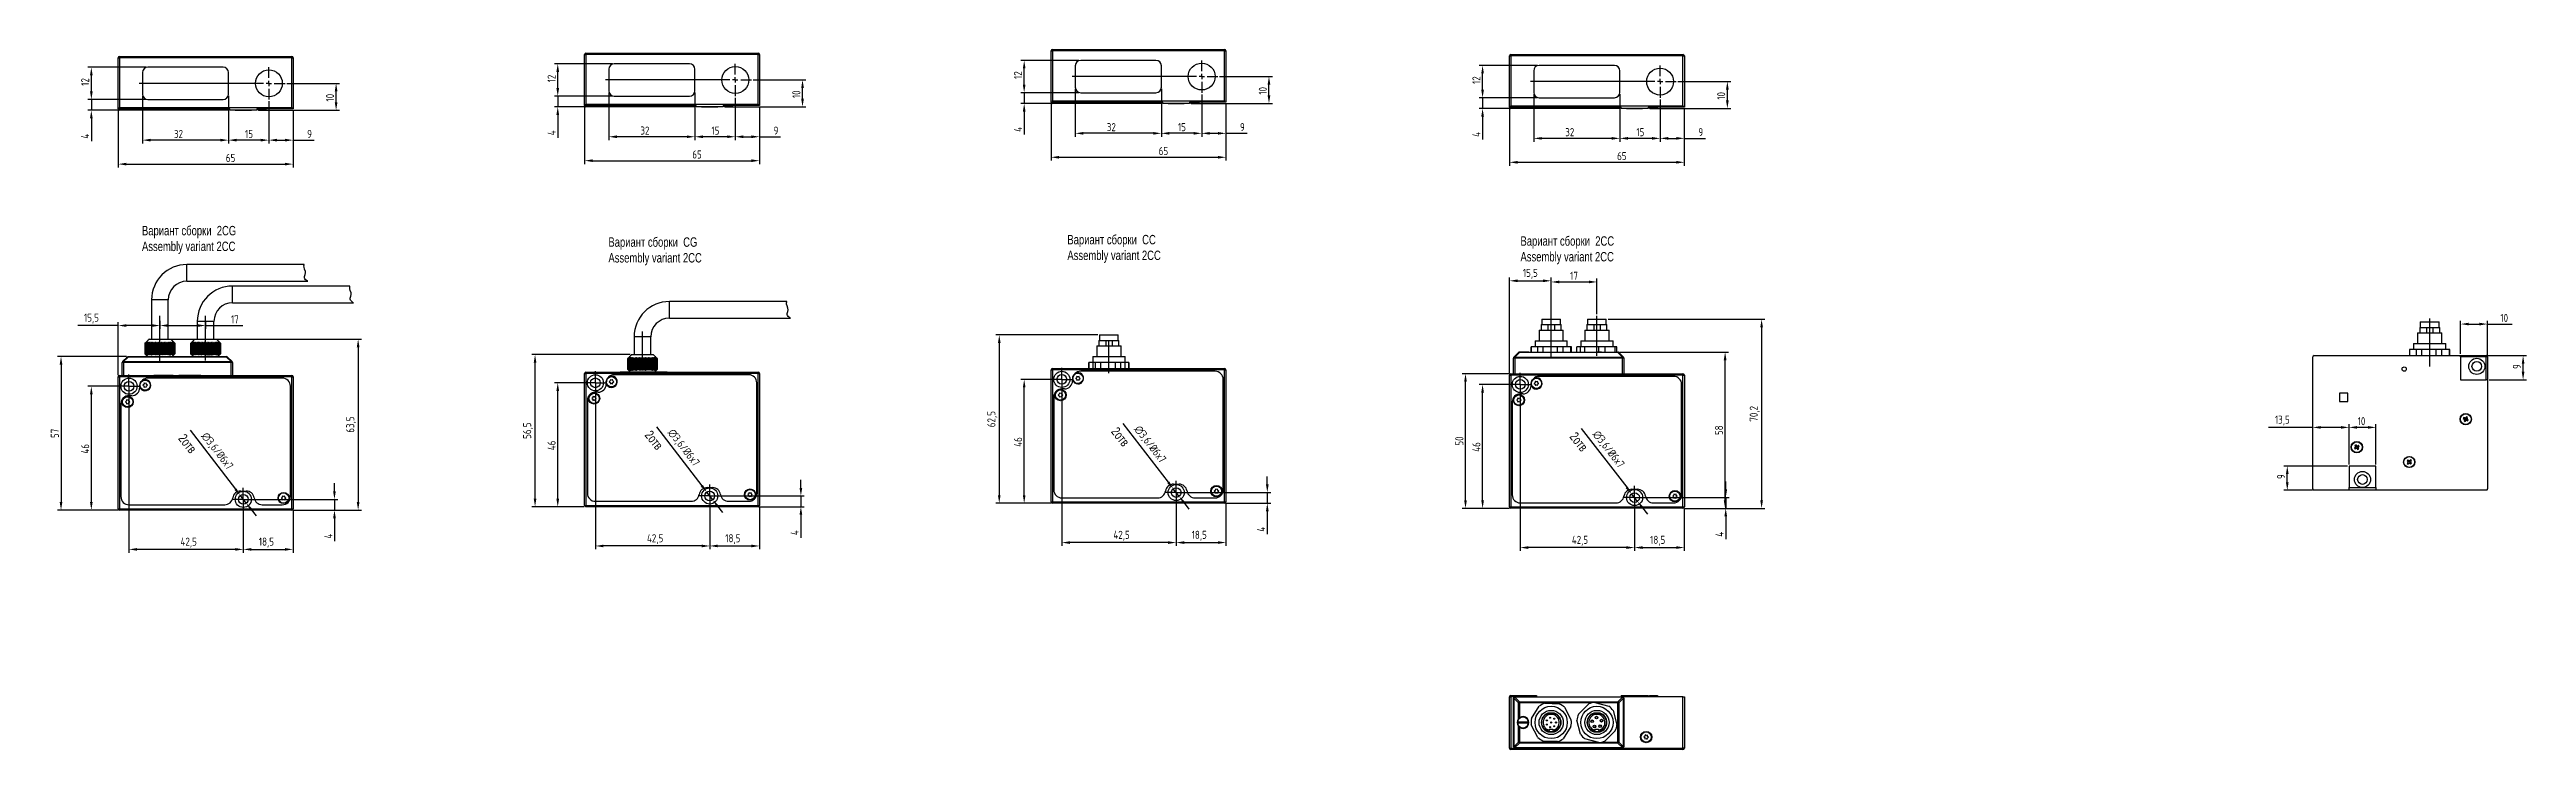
# Model space of a CAD drawing. Header units: millimetres. Extents: x -665 to 1947, y -360 to 733.
# Drawn here: x 342 to 1263, y -360 to -100 of the extents above; entities that cross this region are included whole.
import ezdxf

# ---------------------------------------------------------------- set-up
doc = ezdxf.new("R2010")
doc.units = ezdxf.units.MM
doc.layers.add('FORMAT', color=7, linetype='Continuous')
doc.styles.add('GOSTw', font='gostw.shx')
doc.styles.add('SLDTEXTSTYLE1', font='TXT', dxfattribs={"width": 0.75})
doc.dimstyles.new('Vad-style', dxfattribs={"dimtxt": 3, "dimasz": 3, "dimexe": 1.25, "dimexo": 0.625, "dimgap": 0.8, "dimtad": 1, "dimtxsty": 'GOSTw', "dimcen": 2.5, "dimclrd": 1, "dimclre": 1, "dimclrt": 1, "dimazin": 0, "dimtfac": 1, "dimtmove": 0, "dimatfit": 3, "dimfxl": 0, "dimarcsym": 0})

msp = doc.modelspace()

# ---------------------------------------------------------------- texts
at = {"char_height": 3.5, "attachment_point": 1, "style": 'SLDTEXTSTYLE1'}
for s, insert in [('Вариант сборки  2CG\\PAssembly variant 2CC', (376.116, -165.816)), ('Вариант сборки  CG\\PAssembly variant 2CC', (549.512, -170.069)), ('Вариант сборки  СС\\PAssembly variant 2CC', (720.139, -169.156)), ('Вариант сборки  2СС\\PAssembly variant 2CC', (888.575, -169.667))]:
    msp.add_mtext(s, dxfattribs=dict(at, insert=insert))
at = {"char_height": 3.5, "attachment_point": 1, "rotation": 308.537994, "style": 'SLDTEXTSTYLE1'}
for insert in [(392.149, -242.676), (565.544, -241.407), (738.94, -240.138), (909.356, -242.007)]:
    msp.add_mtext('2отв', dxfattribs=dict(at, insert=insert))

# ---------------------------------------------------------------- blocks, each defined once
blk = doc.blocks.new('*D11')
at = {"color": 1, "lineweight": -2, "transparency": 16777216}
for p, q in [((940.49, -118.84), (940.49, -134.56)), ((949.49, -122.34), (949.49, -134.56)), ((943.49, -133.31), (946.49, -133.31)), ((949.49, -133.31), (957.34, -133.31))]:
    blk.add_line(p, q, dxfattribs=at)
at = {"color": 1, "transparency": 16777216}
for points in [[(943.49, -132.81), (943.49, -133.81), (940.49, -133.31)], [(946.49, -132.81), (946.49, -133.81), (949.49, -133.31)]]:
    blk.add_solid(points, dxfattribs=at)
at = {"layer": 'Defpoints', "color": 0, "transparency": 16777216}
for p in [(940.49, -118.22), (949.49, -121.72), (940.49, -133.31)]:
    blk.add_point(p, dxfattribs=at)
at = {"color": 1, "transparency": 16777216, "insert": (955.61, -129.51), "char_height": 3, "attachment_point": 2, "style": 'GOSTw'}
blk.add_mtext('9', dxfattribs=at)
blk = doc.blocks.new('*D12')
at = {"color": 1, "lineweight": -2, "transparency": 16777216}
for p, q in [((925.49, -116.84), (925.49, -134.56)), ((940.49, -118.84), (940.49, -134.56)), ((937.49, -133.31), (928.49, -133.31))]:
    blk.add_line(p, q, dxfattribs=at)
at = {"color": 1, "transparency": 16777216}
for points in [[(928.49, -132.81), (928.49, -133.81), (925.49, -133.31)], [(937.49, -132.81), (937.49, -133.81), (940.49, -133.31)]]:
    blk.add_solid(points, dxfattribs=at)
at = {"layer": 'Defpoints', "color": 0, "transparency": 16777216}
for p in [(925.49, -116.22), (940.49, -118.22), (925.49, -133.31)]:
    blk.add_point(p, dxfattribs=at)
at = {"color": 1, "transparency": 16777216, "insert": (933.13, -129.51), "char_height": 3, "attachment_point": 2, "style": 'GOSTw'}
blk.add_mtext('15', dxfattribs=at)
blk = doc.blocks.new('*D13')
at = {"color": 1, "lineweight": -2, "transparency": 16777216}
for p, q in [((893.49, -116.84), (893.49, -134.56)), ((925.49, -116.84), (925.49, -134.56)), ((922.49, -133.31), (896.49, -133.31))]:
    blk.add_line(p, q, dxfattribs=at)
at = {"color": 1, "transparency": 16777216}
for points in [[(896.49, -132.81), (896.49, -133.81), (893.49, -133.31)], [(922.49, -132.81), (922.49, -133.81), (925.49, -133.31)]]:
    blk.add_solid(points, dxfattribs=at)
at = {"layer": 'Defpoints', "color": 0, "transparency": 16777216}
for p in [(893.49, -116.22), (925.49, -116.22), (893.49, -133.31)]:
    blk.add_point(p, dxfattribs=at)
at = {"color": 1, "transparency": 16777216, "insert": (906.9, -129.51), "char_height": 3, "attachment_point": 2, "style": 'GOSTw'}
blk.add_mtext('32', dxfattribs=at)
blk = doc.blocks.new('*D14')
at = {"color": 1, "lineweight": -2, "transparency": 16777216}
for p, q in [((947.12, -112.22), (966.74, -112.22)), ((965.49, -119.22), (965.49, -115.22)), ((936.62, -122.22), (966.74, -122.22))]:
    blk.add_line(p, q, dxfattribs=at)
at = {"color": 1, "transparency": 16777216}
for points in [[(964.99, -115.22), (965.99, -115.22), (965.49, -112.22)], [(964.99, -119.22), (965.99, -119.22), (965.49, -122.22)]]:
    blk.add_solid(points, dxfattribs=at)
at = {"layer": 'Defpoints', "color": 0, "transparency": 16777216}
for p in [(946.49, -112.22), (965.49, -112.22), (935.99, -122.22)]:
    blk.add_point(p, dxfattribs=at)
at = {"color": 1, "transparency": 16777216, "insert": (961.69, -117.53), "char_height": 3, "attachment_point": 2, "rotation": 90, "style": 'GOSTw'}
blk.add_mtext('10', dxfattribs=at)
blk = doc.blocks.new('*D15')
at = {"color": 1, "lineweight": -2, "transparency": 16777216}
for p, q in [((894.87, -118.22), (873.24, -118.22)), ((874.49, -115.22), (874.49, -112.22)), ((874.49, -118.22), (874.49, -122.22)), ((925.37, -122.22), (873.24, -122.22)), ((874.49, -125.22), (874.49, -133.72))]:
    blk.add_line(p, q, dxfattribs=at)
at = {"color": 1, "transparency": 16777216}
for points in [[(873.99, -115.22), (874.99, -115.22), (874.49, -118.22)], [(873.99, -125.22), (874.99, -125.22), (874.49, -122.22)]]:
    blk.add_solid(points, dxfattribs=at)
at = {"layer": 'Defpoints', "color": 0, "transparency": 16777216}
for p in [(895.49, -118.22), (874.49, -122.22), (925.99, -122.22)]:
    blk.add_point(p, dxfattribs=at)
at = {"color": 1, "transparency": 16777216, "insert": (870.69, -131.85), "char_height": 3, "attachment_point": 2, "rotation": 90, "style": 'GOSTw'}
blk.add_mtext('4', dxfattribs=at)
blk = doc.blocks.new('*D16')
at = {"color": 1, "lineweight": -2, "transparency": 16777216}
for p, q in [((894.87, -106.22), (873.24, -106.22)), ((874.49, -115.22), (874.49, -109.22)), ((894.87, -118.22), (873.24, -118.22))]:
    blk.add_line(p, q, dxfattribs=at)
at = {"color": 1, "transparency": 16777216}
for points in [[(873.99, -109.22), (874.99, -109.22), (874.49, -106.22)], [(873.99, -115.22), (874.99, -115.22), (874.49, -118.22)]]:
    blk.add_solid(points, dxfattribs=at)
at = {"layer": 'Defpoints', "color": 0, "transparency": 16777216}
for p in [(874.49, -106.22), (895.49, -106.22), (895.49, -118.22)]:
    blk.add_point(p, dxfattribs=at)
at = {"color": 1, "transparency": 16777216, "insert": (870.69, -111.7), "char_height": 3, "attachment_point": 2, "rotation": 90, "style": 'GOSTw'}
blk.add_mtext('12', dxfattribs=at)
blk = doc.blocks.new('*D17')
at = {"color": 1, "lineweight": -2, "transparency": 16777216}
for p, q in [((884.49, -122.34), (884.49, -143.45)), ((949.49, -122.34), (949.49, -143.45)), ((887.49, -142.2), (946.49, -142.2))]:
    blk.add_line(p, q, dxfattribs=at)
at = {"color": 1, "transparency": 16777216}
for points in [[(887.49, -141.7), (887.49, -142.7), (884.49, -142.2)], [(946.49, -141.7), (946.49, -142.7), (949.49, -142.2)]]:
    blk.add_solid(points, dxfattribs=at)
at = {"layer": 'Defpoints', "color": 0, "transparency": 16777216}
for p in [(884.49, -121.72), (949.49, -121.72), (949.49, -142.2)]:
    blk.add_point(p, dxfattribs=at)
at = {"color": 1, "transparency": 16777216, "insert": (926.26, -138.4), "char_height": 3, "attachment_point": 2, "style": 'GOSTw'}
blk.add_mtext('65', dxfattribs=at)
blk = doc.blocks.new('SW_CENTERMARKSYMBOL_8')
at = {"layer": 'FORMAT', "color": 0}
for p, q in [((-2.5, 0), (-4.3, 0)), ((0, 0), (-2.5, 0)), ((0, 2.5), (0, 4.3)), ((0, 0), (0, 2.5)), ((0, 0), (2.5, 0)), ((0, 0), (0, -2.5)), ((2.5, 0), (4.3, 0)), ((0, -2.5), (0, -4.3))]:
    blk.add_line(p, q, dxfattribs=at)
blk = doc.blocks.new('SW_CENTERMARKSYMBOL_9')
at = {"layer": 'FORMAT', "color": 0}
for p, q in [((-2.5, 0), (-4.3, 0)), ((0, 0), (-2.5, 0)), ((0, 2.5), (0, 4.3)), ((0, 0), (0, 2.5)), ((0, 0), (2.5, 0)), ((0, 0), (0, -2.5)), ((2.5, 0), (4.3, 0)), ((0, -2.5), (0, -4.3))]:
    blk.add_line(p, q, dxfattribs=at)
blk = doc.blocks.new('SW_CENTERMARKSYMBOL_10')
at = {"layer": 'FORMAT', "color": 0}
for p, q in [((-2.5, 0), (-4.3, 0)), ((0, 0), (-2.5, 0)), ((0, 2.5), (0, 4.3)), ((0, 0), (0, 2.5)), ((0, 0), (2.5, 0)), ((0, 0), (0, -2.5)), ((2.5, 0), (4.3, 0)), ((0, -2.5), (0, -4.3))]:
    blk.add_line(p, q, dxfattribs=at)
blk = doc.blocks.new('SW_CENTERMARKSYMBOL_11')
at = {"layer": 'FORMAT', "color": 0}
for p, q in [((-2.5, 0), (-4.3, 0)), ((0, 0), (-2.5, 0)), ((0, 2.5), (0, 4.3)), ((0, 0), (0, 2.5)), ((0, 0), (2.5, 0)), ((0, 0), (0, -2.5)), ((2.5, 0), (4.3, 0)), ((0, -2.5), (0, -4.3))]:
    blk.add_line(p, q, dxfattribs=at)
blk = doc.blocks.new('SW_CENTERMARKSYMBOL_12')
at = {"layer": 'FORMAT', "color": 0}
for p, q in [((-2.5, 0), (-4.3, 0)), ((0, 0), (-2.5, 0)), ((0, 2.5), (0, 4.3)), ((0, 0), (0, 2.5)), ((0, 0), (2.5, 0)), ((0, 0), (0, -2.5)), ((2.5, 0), (4.3, 0)), ((0, -2.5), (0, -4.3))]:
    blk.add_line(p, q, dxfattribs=at)
blk = doc.blocks.new('SW_CENTERMARKSYMBOL_13')
at = {"layer": 'FORMAT', "color": 0}
for p, q in [((-2.5, 0), (-4.3, 0)), ((0, 0), (-2.5, 0)), ((0, 2.5), (0, 4.3)), ((0, 0), (0, 2.5)), ((0, 0), (2.5, 0)), ((0, 0), (0, -2.5)), ((2.5, 0), (4.3, 0)), ((0, -2.5), (0, -4.3))]:
    blk.add_line(p, q, dxfattribs=at)
blk = doc.blocks.new('*D55')
at = {"color": 1, "lineweight": -2, "transparency": 16777216}
for p, q in [((1238.09, -213.36), (1238.09, -201.02)), ((1241.09, -202.27), (1245.09, -202.27)), ((1248.09, -213.86), (1248.09, -201.02)), ((1248.09, -202.27), (1257.23, -202.27))]:
    blk.add_line(p, q, dxfattribs=at)
at = {"color": 1, "transparency": 16777216}
for points in [[(1241.09, -201.77), (1241.09, -202.77), (1238.09, -202.27)], [(1245.09, -201.77), (1245.09, -202.77), (1248.09, -202.27)]]:
    blk.add_solid(points, dxfattribs=at)
at = {"layer": 'Defpoints', "color": 0, "transparency": 16777216}
for p in [(1238.09, -202.27), (1238.09, -213.99), (1248.09, -214.49)]:
    blk.add_point(p, dxfattribs=at)
at = {"color": 1, "transparency": 16777216, "insert": (1254.29, -198.47), "char_height": 3, "attachment_point": 2, "style": 'GOSTw'}
blk.add_mtext('10', dxfattribs=at)
blk = doc.blocks.new('*D56')
at = {"color": 1, "lineweight": -2, "transparency": 16777216}
for p, q in [((1248.22, -213.99), (1262.55, -213.99)), ((1261.3, -219.99), (1261.3, -216.99)), ((1248.72, -222.99), (1262.55, -222.99))]:
    blk.add_line(p, q, dxfattribs=at)
at = {"color": 1, "transparency": 16777216}
for points in [[(1260.8, -216.99), (1261.8, -216.99), (1261.3, -213.99)], [(1260.8, -219.99), (1261.8, -219.99), (1261.3, -222.99)]]:
    blk.add_solid(points, dxfattribs=at)
at = {"layer": 'Defpoints', "color": 0, "transparency": 16777216}
for p in [(1247.59, -213.99), (1261.3, -213.99), (1248.09, -222.99)]:
    blk.add_point(p, dxfattribs=at)
at = {"color": 1, "transparency": 16777216, "insert": (1257.5, -218.05), "char_height": 3, "attachment_point": 2, "rotation": 90, "style": 'GOSTw'}
blk.add_mtext('9', dxfattribs=at)
blk = doc.blocks.new('*D57')
at = {"color": 1, "lineweight": -2, "transparency": 16777216}
for p, q in [((1196.59, -254.36), (1196.59, -239.38)), ((1206.59, -254.36), (1206.59, -239.38)), ((1203.59, -240.63), (1199.59, -240.63))]:
    blk.add_line(p, q, dxfattribs=at)
at = {"color": 1, "transparency": 16777216}
for points in [[(1199.59, -240.13), (1199.59, -241.13), (1196.59, -240.63)], [(1203.59, -240.13), (1203.59, -241.13), (1206.59, -240.63)]]:
    blk.add_solid(points, dxfattribs=at)
at = {"layer": 'Defpoints', "color": 0, "transparency": 16777216}
for p in [(1196.59, -240.63), (1196.59, -254.99), (1206.59, -254.99)]:
    blk.add_point(p, dxfattribs=at)
at = {"color": 1, "transparency": 16777216, "insert": (1201.23, -236.83), "char_height": 3, "attachment_point": 2, "style": 'GOSTw'}
blk.add_mtext('10', dxfattribs=at)
blk = doc.blocks.new('*D58')
at = {"color": 1, "lineweight": -2, "transparency": 16777216}
for p, q in [((1195.97, -254.99), (1172.39, -254.99)), ((1182.97, -263.99), (1172.39, -263.99)), ((1173.64, -260.99), (1173.64, -257.99))]:
    blk.add_line(p, q, dxfattribs=at)
at = {"color": 1, "transparency": 16777216}
for points in [[(1173.14, -257.99), (1174.14, -257.99), (1173.64, -254.99)], [(1173.14, -260.99), (1174.14, -260.99), (1173.64, -263.99)]]:
    blk.add_solid(points, dxfattribs=at)
at = {"layer": 'Defpoints', "color": 0, "transparency": 16777216}
for p in [(1173.64, -254.99), (1196.59, -254.99), (1183.59, -263.99)]:
    blk.add_point(p, dxfattribs=at)
at = {"color": 1, "transparency": 16777216, "insert": (1169.84, -258.9), "char_height": 3, "attachment_point": 2, "rotation": 90, "style": 'GOSTw'}
blk.add_mtext('9', dxfattribs=at)
blk = doc.blocks.new('*D59')
at = {"color": 1, "lineweight": -2, "transparency": 16777216}
for p, q in [((1183.09, -262.86), (1183.09, -239.38)), ((1196.59, -254.36), (1196.59, -239.38)), ((1183.09, -240.63), (1166.71, -240.63)), ((1193.59, -240.63), (1186.09, -240.63))]:
    blk.add_line(p, q, dxfattribs=at)
at = {"color": 1, "transparency": 16777216}
for points in [[(1186.09, -240.13), (1186.09, -241.13), (1183.09, -240.63)], [(1193.59, -240.13), (1193.59, -241.13), (1196.59, -240.63)]]:
    blk.add_solid(points, dxfattribs=at)
at = {"layer": 'Defpoints', "color": 0, "transparency": 16777216}
for p in [(1183.09, -240.63), (1196.59, -254.99), (1183.09, -263.49)]:
    blk.add_point(p, dxfattribs=at)
at = {"color": 1, "transparency": 16777216, "insert": (1171.8, -236.25), "char_height": 3, "attachment_point": 2, "style": 'GOSTw'}
blk.add_mtext('13,5', dxfattribs=at)
blk = doc.blocks.new('*D60')
at = {"color": 1, "lineweight": -2, "transparency": 16777216}
for p, q in [((925.41, -212.69), (965.9, -212.69)), ((964.65, -267.69), (964.65, -215.69)), ((949.62, -270.69), (965.9, -270.69))]:
    blk.add_line(p, q, dxfattribs=at)
at = {"color": 1, "transparency": 16777216}
for points in [[(964.15, -215.69), (965.15, -215.69), (964.65, -212.69)], [(964.15, -267.69), (965.15, -267.69), (964.65, -270.69)]]:
    blk.add_solid(points, dxfattribs=at)
at = {"layer": 'Defpoints', "color": 0, "transparency": 16777216}
for p in [(924.79, -212.69), (964.65, -212.69), (948.99, -270.69)]:
    blk.add_point(p, dxfattribs=at)
at = {"color": 1, "transparency": 16777216, "insert": (962.35, -241.69), "char_height": 3, "attachment_point": 5, "rotation": 90, "style": 'GOSTw'}
blk.add_mtext('58', dxfattribs=at)
blk = doc.blocks.new('*D61')
at = {"color": 1, "lineweight": -2, "transparency": 16777216}
for p, q in [((557.56, -213.59), (520.99, -213.59)), ((522.24, -267.09), (522.24, -216.59)), ((540.56, -270.09), (520.99, -270.09))]:
    blk.add_line(p, q, dxfattribs=at)
at = {"color": 1, "transparency": 16777216}
for points in [[(521.74, -216.59), (522.74, -216.59), (522.24, -213.59)], [(521.74, -267.09), (522.74, -267.09), (522.24, -270.09)]]:
    blk.add_solid(points, dxfattribs=at)
at = {"layer": 'Defpoints', "color": 0, "transparency": 16777216}
for p in [(522.24, -213.59), (558.18, -213.59), (541.18, -270.09)]:
    blk.add_point(p, dxfattribs=at)
at = {"color": 1, "transparency": 16777216, "insert": (519.65, -241.84), "char_height": 3, "attachment_point": 5, "rotation": 90, "style": 'GOSTw'}
blk.add_mtext('56,5', dxfattribs=at)
blk = doc.blocks.new('*D66')
at = {"color": 1, "lineweight": -2, "transparency": 16777216}
for p, q in [((731.45, -206.32), (693.56, -206.32)), ((694.81, -209.32), (694.81, -265.82)), ((713.95, -268.82), (693.56, -268.82))]:
    blk.add_line(p, q, dxfattribs=at)
at = {"color": 1, "transparency": 16777216}
for points in [[(694.31, -209.32), (695.31, -209.32), (694.81, -206.32)], [(694.31, -265.82), (695.31, -265.82), (694.81, -268.82)]]:
    blk.add_solid(points, dxfattribs=at)
at = {"layer": 'Defpoints', "color": 0, "transparency": 16777216}
for p in [(732.08, -206.32), (694.81, -268.82), (714.58, -268.82)]:
    blk.add_point(p, dxfattribs=at)
at = {"color": 1, "transparency": 16777216, "insert": (692.23, -237.57), "char_height": 3, "attachment_point": 5, "rotation": 90, "style": 'GOSTw'}
blk.add_mtext('62,5', dxfattribs=at)
blk = doc.blocks.new('*D62')
at = {"color": 1, "lineweight": -2, "transparency": 16777216}
for p, q in [((884.37, -220.69), (866.89, -220.69)), ((868.14, -267.69), (868.14, -223.69)), ((884.37, -270.69), (866.89, -270.69))]:
    blk.add_line(p, q, dxfattribs=at)
at = {"color": 1, "transparency": 16777216}
for points in [[(867.64, -223.69), (868.64, -223.69), (868.14, -220.69)], [(867.64, -267.69), (868.64, -267.69), (868.14, -270.69)]]:
    blk.add_solid(points, dxfattribs=at)
at = {"layer": 'Defpoints', "color": 0, "transparency": 16777216}
for p in [(868.14, -220.69), (884.99, -220.69), (884.99, -270.69)]:
    blk.add_point(p, dxfattribs=at)
at = {"color": 1, "transparency": 16777216, "insert": (865.84, -245.69), "char_height": 3, "attachment_point": 5, "rotation": 90, "style": 'GOSTw'}
blk.add_mtext('50', dxfattribs=at)
blk = doc.blocks.new('*D63')
at = {"color": 1, "lineweight": -2, "transparency": 16777216}
for p, q in [((921.12, -200.49), (979.47, -200.49)), ((978.22, -203.49), (978.22, -267.69)), ((949.62, -270.69), (979.47, -270.69))]:
    blk.add_line(p, q, dxfattribs=at)
at = {"color": 1, "transparency": 16777216}
for points in [[(977.72, -203.49), (978.72, -203.49), (978.22, -200.49)], [(977.72, -267.69), (978.72, -267.69), (978.22, -270.69)]]:
    blk.add_solid(points, dxfattribs=at)
at = {"layer": 'Defpoints', "color": 0, "transparency": 16777216}
for p in [(920.49, -200.49), (948.99, -270.69), (978.22, -270.69)]:
    blk.add_point(p, dxfattribs=at)
at = {"color": 1, "transparency": 16777216, "insert": (975.64, -235.59), "char_height": 3, "attachment_point": 5, "rotation": 90, "style": 'GOSTw'}
blk.add_mtext('70,2', dxfattribs=at)
blk = doc.blocks.new('*D64')
at = {"color": 1, "lineweight": -2, "transparency": 16777216}
for p, q in [((884.49, -220.56), (884.49, -184.95)), ((887.49, -186.2), (896.99, -186.2)), ((899.99, -198.16), (899.99, -184.95))]:
    blk.add_line(p, q, dxfattribs=at)
at = {"color": 1, "transparency": 16777216}
for points in [[(887.49, -185.7), (887.49, -186.7), (884.49, -186.2)], [(896.99, -185.7), (896.99, -186.7), (899.99, -186.2)]]:
    blk.add_solid(points, dxfattribs=at)
at = {"layer": 'Defpoints', "color": 0, "transparency": 16777216}
for p in [(899.99, -186.2), (899.99, -198.79), (884.49, -221.19)]:
    blk.add_point(p, dxfattribs=at)
at = {"color": 1, "transparency": 16777216, "insert": (892.24, -183.61), "char_height": 3, "attachment_point": 5, "style": 'GOSTw'}
blk.add_mtext('15,5', dxfattribs=at)
blk = doc.blocks.new('*D65')
at = {"color": 1, "lineweight": -2, "transparency": 16777216}
for p, q in [((899.99, -199.16), (899.99, -185.38)), ((902.99, -186.63), (913.99, -186.63)), ((916.99, -198.59), (916.99, -185.38))]:
    blk.add_line(p, q, dxfattribs=at)
at = {"color": 1, "transparency": 16777216}
for points in [[(902.99, -186.13), (902.99, -187.13), (899.99, -186.63)], [(913.99, -186.13), (913.99, -187.13), (916.99, -186.63)]]:
    blk.add_solid(points, dxfattribs=at)
at = {"layer": 'Defpoints', "color": 0, "transparency": 16777216}
for p in [(916.99, -186.63), (899.99, -199.79), (916.99, -199.21)]:
    blk.add_point(p, dxfattribs=at)
at = {"color": 1, "transparency": 16777216, "insert": (908.49, -184.33), "char_height": 3, "attachment_point": 5, "style": 'GOSTw'}
blk.add_mtext('17', dxfattribs=at)
blk = doc.blocks.new('*D67')
at = {"color": 1, "lineweight": -2, "transparency": 16777216}
for p, q in [((770.08, -116.98), (770.08, -132.69)), ((779.08, -120.48), (779.08, -132.69)), ((773.08, -131.44), (776.08, -131.44)), ((779.08, -131.44), (786.92, -131.44))]:
    blk.add_line(p, q, dxfattribs=at)
at = {"color": 1, "transparency": 16777216}
for points in [[(773.08, -130.94), (773.08, -131.94), (770.08, -131.44)], [(776.08, -130.94), (776.08, -131.94), (779.08, -131.44)]]:
    blk.add_solid(points, dxfattribs=at)
at = {"layer": 'Defpoints', "color": 0, "transparency": 16777216}
for p in [(770.08, -116.35), (779.08, -119.85), (770.08, -131.44)]:
    blk.add_point(p, dxfattribs=at)
at = {"color": 1, "transparency": 16777216, "insert": (785.19, -127.64), "char_height": 3, "attachment_point": 2, "style": 'GOSTw'}
blk.add_mtext('9', dxfattribs=at)
blk = doc.blocks.new('*D68')
at = {"color": 1, "lineweight": -2, "transparency": 16777216}
for p, q in [((755.08, -114.98), (755.08, -132.69)), ((770.08, -116.98), (770.08, -132.69)), ((767.08, -131.44), (758.08, -131.44))]:
    blk.add_line(p, q, dxfattribs=at)
at = {"color": 1, "transparency": 16777216}
for points in [[(758.08, -130.94), (758.08, -131.94), (755.08, -131.44)], [(767.08, -130.94), (767.08, -131.94), (770.08, -131.44)]]:
    blk.add_solid(points, dxfattribs=at)
at = {"layer": 'Defpoints', "color": 0, "transparency": 16777216}
for p in [(755.08, -114.35), (770.08, -116.35), (755.08, -131.44)]:
    blk.add_point(p, dxfattribs=at)
at = {"color": 1, "transparency": 16777216, "insert": (762.72, -127.64), "char_height": 3, "attachment_point": 2, "style": 'GOSTw'}
blk.add_mtext('15', dxfattribs=at)
blk = doc.blocks.new('*D69')
at = {"color": 1, "lineweight": -2, "transparency": 16777216}
for p, q in [((723.08, -114.98), (723.08, -132.69)), ((755.08, -114.98), (755.08, -132.69)), ((752.08, -131.44), (726.08, -131.44))]:
    blk.add_line(p, q, dxfattribs=at)
at = {"color": 1, "transparency": 16777216}
for points in [[(726.08, -130.94), (726.08, -131.94), (723.08, -131.44)], [(752.08, -130.94), (752.08, -131.94), (755.08, -131.44)]]:
    blk.add_solid(points, dxfattribs=at)
at = {"layer": 'Defpoints', "color": 0, "transparency": 16777216}
for p in [(723.08, -114.35), (755.08, -114.35), (723.08, -131.44)]:
    blk.add_point(p, dxfattribs=at)
at = {"color": 1, "transparency": 16777216, "insert": (736.48, -127.64), "char_height": 3, "attachment_point": 2, "style": 'GOSTw'}
blk.add_mtext('32', dxfattribs=at)
blk = doc.blocks.new('*D70')
at = {"color": 1, "lineweight": -2, "transparency": 16777216}
for p, q in [((776.7, -110.35), (796.33, -110.35)), ((795.08, -117.35), (795.08, -113.35)), ((766.2, -120.35), (796.33, -120.35))]:
    blk.add_line(p, q, dxfattribs=at)
at = {"color": 1, "transparency": 16777216}
for points in [[(794.58, -113.35), (795.58, -113.35), (795.08, -110.35)], [(794.58, -117.35), (795.58, -117.35), (795.08, -120.35)]]:
    blk.add_solid(points, dxfattribs=at)
at = {"layer": 'Defpoints', "color": 0, "transparency": 16777216}
for p in [(776.08, -110.35), (795.08, -110.35), (765.58, -120.35)]:
    blk.add_point(p, dxfattribs=at)
at = {"color": 1, "transparency": 16777216, "insert": (791.28, -115.66), "char_height": 3, "attachment_point": 2, "rotation": 90, "style": 'GOSTw'}
blk.add_mtext('10', dxfattribs=at)
blk = doc.blocks.new('*D71')
at = {"color": 1, "lineweight": -2, "transparency": 16777216}
for p, q in [((704.08, -113.35), (704.08, -110.35)), ((724.45, -116.35), (702.83, -116.35)), ((704.08, -116.35), (704.08, -120.35)), ((754.95, -120.35), (702.83, -120.35)), ((704.08, -123.35), (704.08, -131.86))]:
    blk.add_line(p, q, dxfattribs=at)
at = {"color": 1, "transparency": 16777216}
for points in [[(703.58, -113.35), (704.58, -113.35), (704.08, -116.35)], [(703.58, -123.35), (704.58, -123.35), (704.08, -120.35)]]:
    blk.add_solid(points, dxfattribs=at)
at = {"layer": 'Defpoints', "color": 0, "transparency": 16777216}
for p in [(725.08, -116.35), (704.08, -120.35), (755.58, -120.35)]:
    blk.add_point(p, dxfattribs=at)
at = {"color": 1, "transparency": 16777216, "insert": (700.28, -129.98), "char_height": 3, "attachment_point": 2, "rotation": 90, "style": 'GOSTw'}
blk.add_mtext('4', dxfattribs=at)
blk = doc.blocks.new('*D72')
at = {"color": 1, "lineweight": -2, "transparency": 16777216}
for p, q in [((724.45, -104.35), (702.83, -104.35)), ((704.08, -113.35), (704.08, -107.35)), ((724.45, -116.35), (702.83, -116.35))]:
    blk.add_line(p, q, dxfattribs=at)
at = {"color": 1, "transparency": 16777216}
for points in [[(703.58, -107.35), (704.58, -107.35), (704.08, -104.35)], [(703.58, -113.35), (704.58, -113.35), (704.08, -116.35)]]:
    blk.add_solid(points, dxfattribs=at)
at = {"layer": 'Defpoints', "color": 0, "transparency": 16777216}
for p in [(704.08, -104.35), (725.08, -104.35), (725.08, -116.35)]:
    blk.add_point(p, dxfattribs=at)
at = {"color": 1, "transparency": 16777216, "insert": (700.28, -109.83), "char_height": 3, "attachment_point": 2, "rotation": 90, "style": 'GOSTw'}
blk.add_mtext('12', dxfattribs=at)
blk = doc.blocks.new('*D73')
at = {"color": 1, "lineweight": -2, "transparency": 16777216}
for p, q in [((714.08, -120.48), (714.08, -141.58)), ((779.08, -120.48), (779.08, -141.58)), ((717.08, -140.33), (776.08, -140.33))]:
    blk.add_line(p, q, dxfattribs=at)
at = {"color": 1, "transparency": 16777216}
for points in [[(717.08, -139.83), (717.08, -140.83), (714.08, -140.33)], [(776.08, -139.83), (776.08, -140.83), (779.08, -140.33)]]:
    blk.add_solid(points, dxfattribs=at)
at = {"layer": 'Defpoints', "color": 0, "transparency": 16777216}
for p in [(714.08, -119.85), (779.08, -119.85), (779.08, -140.33)]:
    blk.add_point(p, dxfattribs=at)
at = {"color": 1, "transparency": 16777216, "insert": (755.85, -136.53), "char_height": 3, "attachment_point": 2, "style": 'GOSTw'}
blk.add_mtext('65', dxfattribs=at)
blk = doc.blocks.new('*D74')
at = {"color": 1, "lineweight": -2, "transparency": 16777216}
for p, q in [((596.68, -118.24), (596.68, -133.96)), ((605.68, -121.74), (605.68, -133.96)), ((599.68, -132.71), (602.68, -132.71)), ((605.68, -132.71), (613.52, -132.71))]:
    blk.add_line(p, q, dxfattribs=at)
at = {"color": 1, "transparency": 16777216}
for points in [[(599.68, -132.21), (599.68, -133.21), (596.68, -132.71)], [(602.68, -132.21), (602.68, -133.21), (605.68, -132.71)]]:
    blk.add_solid(points, dxfattribs=at)
at = {"layer": 'Defpoints', "color": 0, "transparency": 16777216}
for p in [(596.68, -117.62), (605.68, -121.12), (596.68, -132.71)]:
    blk.add_point(p, dxfattribs=at)
at = {"color": 1, "transparency": 16777216, "insert": (611.8, -128.91), "char_height": 3, "attachment_point": 2, "style": 'GOSTw'}
blk.add_mtext('9', dxfattribs=at)
blk = doc.blocks.new('*D75')
at = {"color": 1, "lineweight": -2, "transparency": 16777216}
for p, q in [((581.68, -116.24), (581.68, -133.96)), ((596.68, -118.24), (596.68, -133.96)), ((593.68, -132.71), (584.68, -132.71))]:
    blk.add_line(p, q, dxfattribs=at)
at = {"color": 1, "transparency": 16777216}
for points in [[(584.68, -132.21), (584.68, -133.21), (581.68, -132.71)], [(593.68, -132.21), (593.68, -133.21), (596.68, -132.71)]]:
    blk.add_solid(points, dxfattribs=at)
at = {"layer": 'Defpoints', "color": 0, "transparency": 16777216}
for p in [(581.68, -115.62), (596.68, -117.62), (581.68, -132.71)]:
    blk.add_point(p, dxfattribs=at)
at = {"color": 1, "transparency": 16777216, "insert": (589.32, -128.91), "char_height": 3, "attachment_point": 2, "style": 'GOSTw'}
blk.add_mtext('15', dxfattribs=at)
blk = doc.blocks.new('*D76')
at = {"color": 1, "lineweight": -2, "transparency": 16777216}
for p, q in [((549.68, -116.24), (549.68, -133.96)), ((581.68, -116.24), (581.68, -133.96)), ((578.68, -132.71), (552.68, -132.71))]:
    blk.add_line(p, q, dxfattribs=at)
at = {"color": 1, "transparency": 16777216}
for points in [[(552.68, -132.21), (552.68, -133.21), (549.68, -132.71)], [(578.68, -132.21), (578.68, -133.21), (581.68, -132.71)]]:
    blk.add_solid(points, dxfattribs=at)
at = {"layer": 'Defpoints', "color": 0, "transparency": 16777216}
for p in [(549.68, -115.62), (581.68, -115.62), (549.68, -132.71)]:
    blk.add_point(p, dxfattribs=at)
at = {"color": 1, "transparency": 16777216, "insert": (563.09, -128.91), "char_height": 3, "attachment_point": 2, "style": 'GOSTw'}
blk.add_mtext('32', dxfattribs=at)
blk = doc.blocks.new('*D77')
at = {"color": 1, "lineweight": -2, "transparency": 16777216}
for p, q in [((603.31, -111.62), (622.93, -111.62)), ((621.68, -118.62), (621.68, -114.62)), ((592.81, -121.62), (622.93, -121.62))]:
    blk.add_line(p, q, dxfattribs=at)
at = {"color": 1, "transparency": 16777216}
for points in [[(621.18, -114.62), (622.18, -114.62), (621.68, -111.62)], [(621.18, -118.62), (622.18, -118.62), (621.68, -121.62)]]:
    blk.add_solid(points, dxfattribs=at)
at = {"layer": 'Defpoints', "color": 0, "transparency": 16777216}
for p in [(602.68, -111.62), (621.68, -111.62), (592.18, -121.62)]:
    blk.add_point(p, dxfattribs=at)
at = {"color": 1, "transparency": 16777216, "insert": (617.88, -116.93), "char_height": 3, "attachment_point": 2, "rotation": 90, "style": 'GOSTw'}
blk.add_mtext('10', dxfattribs=at)
blk = doc.blocks.new('*D78')
at = {"color": 1, "lineweight": -2, "transparency": 16777216}
for p, q in [((551.06, -117.62), (529.43, -117.62)), ((530.68, -114.62), (530.68, -111.62)), ((530.68, -117.62), (530.68, -121.62)), ((581.56, -121.62), (529.43, -121.62)), ((530.68, -124.62), (530.68, -133.12))]:
    blk.add_line(p, q, dxfattribs=at)
at = {"color": 1, "transparency": 16777216}
for points in [[(530.18, -114.62), (531.18, -114.62), (530.68, -117.62)], [(530.18, -124.62), (531.18, -124.62), (530.68, -121.62)]]:
    blk.add_solid(points, dxfattribs=at)
at = {"layer": 'Defpoints', "color": 0, "transparency": 16777216}
for p in [(551.68, -117.62), (530.68, -121.62), (582.18, -121.62)]:
    blk.add_point(p, dxfattribs=at)
at = {"color": 1, "transparency": 16777216, "insert": (526.88, -131.25), "char_height": 3, "attachment_point": 2, "rotation": 90, "style": 'GOSTw'}
blk.add_mtext('4', dxfattribs=at)
blk = doc.blocks.new('*D79')
at = {"color": 1, "lineweight": -2, "transparency": 16777216}
for p, q in [((551.06, -105.62), (529.43, -105.62)), ((530.68, -114.62), (530.68, -108.62)), ((551.06, -117.62), (529.43, -117.62))]:
    blk.add_line(p, q, dxfattribs=at)
at = {"color": 1, "transparency": 16777216}
for points in [[(530.18, -108.62), (531.18, -108.62), (530.68, -105.62)], [(530.18, -114.62), (531.18, -114.62), (530.68, -117.62)]]:
    blk.add_solid(points, dxfattribs=at)
at = {"layer": 'Defpoints', "color": 0, "transparency": 16777216}
for p in [(530.68, -105.62), (551.68, -105.62), (551.68, -117.62)]:
    blk.add_point(p, dxfattribs=at)
at = {"color": 1, "transparency": 16777216, "insert": (526.88, -111.1), "char_height": 3, "attachment_point": 2, "rotation": 90, "style": 'GOSTw'}
blk.add_mtext('12', dxfattribs=at)
blk = doc.blocks.new('*D80')
at = {"color": 1, "lineweight": -2, "transparency": 16777216}
for p, q in [((540.68, -121.74), (540.68, -142.85)), ((605.68, -121.74), (605.68, -142.85)), ((543.68, -141.6), (602.68, -141.6))]:
    blk.add_line(p, q, dxfattribs=at)
at = {"color": 1, "transparency": 16777216}
for points in [[(543.68, -141.1), (543.68, -142.1), (540.68, -141.6)], [(602.68, -141.1), (602.68, -142.1), (605.68, -141.6)]]:
    blk.add_solid(points, dxfattribs=at)
at = {"layer": 'Defpoints', "color": 0, "transparency": 16777216}
for p in [(540.68, -121.12), (605.68, -121.12), (605.68, -141.6)]:
    blk.add_point(p, dxfattribs=at)
at = {"color": 1, "transparency": 16777216, "insert": (582.45, -137.8), "char_height": 3, "attachment_point": 2, "style": 'GOSTw'}
blk.add_mtext('65', dxfattribs=at)
blk = doc.blocks.new('*D86')
at = {"color": 1, "lineweight": -2, "transparency": 16777216}
for p, q in [((930.99, -270.11), (930.99, -286.51)), ((949.49, -270.81), (949.49, -286.51)), ((933.99, -285.26), (946.49, -285.26))]:
    blk.add_line(p, q, dxfattribs=at)
at = {"color": 1, "transparency": 16777216}
for points in [[(933.99, -284.76), (933.99, -285.76), (930.99, -285.26)], [(946.49, -284.76), (946.49, -285.76), (949.49, -285.26)]]:
    blk.add_solid(points, dxfattribs=at)
at = {"layer": 'Defpoints', "color": 0, "transparency": 16777216}
for p in [(930.99, -269.49), (949.49, -270.19), (949.49, -285.26)]:
    blk.add_point(p, dxfattribs=at)
at = {"color": 1, "transparency": 16777216, "insert": (939.58, -280.89), "char_height": 3, "attachment_point": 2, "style": 'GOSTw'}
blk.add_mtext('18,5', dxfattribs=at)
blk = doc.blocks.new('*D87')
at = {"color": 1, "lineweight": -2, "transparency": 16777216}
for p, q in [((888.49, -228.11), (888.49, -286.51)), ((930.99, -270.11), (930.99, -286.51)), ((927.99, -285.26), (891.49, -285.26))]:
    blk.add_line(p, q, dxfattribs=at)
at = {"color": 1, "transparency": 16777216}
for points in [[(891.49, -284.76), (891.49, -285.76), (888.49, -285.26)], [(927.99, -284.76), (927.99, -285.76), (930.99, -285.26)]]:
    blk.add_solid(points, dxfattribs=at)
at = {"layer": 'Defpoints', "color": 0, "transparency": 16777216}
for p in [(888.49, -227.49), (930.99, -269.49), (888.49, -285.26)]:
    blk.add_point(p, dxfattribs=at)
at = {"color": 1, "transparency": 16777216, "insert": (910.69, -280.89), "char_height": 3, "attachment_point": 2, "style": 'GOSTw'}
blk.add_mtext('42,5', dxfattribs=at)
blk = doc.blocks.new('*D88')
at = {"color": 1, "lineweight": -2, "transparency": 16777216}
for p, q in [((934.42, -266.69), (966.13, -266.69)), ((964.88, -263.69), (964.88, -260.69)), ((964.88, -266.69), (964.88, -270.69)), ((949.62, -270.69), (966.13, -270.69)), ((964.88, -273.69), (964.88, -282.19))]:
    blk.add_line(p, q, dxfattribs=at)
at = {"color": 1, "transparency": 16777216}
for points in [[(964.38, -263.69), (965.38, -263.69), (964.88, -266.69)], [(964.38, -273.69), (965.38, -273.69), (964.88, -270.69)]]:
    blk.add_solid(points, dxfattribs=at)
at = {"layer": 'Defpoints', "color": 0, "transparency": 16777216}
for p in [(933.79, -266.69), (964.88, -266.69), (948.99, -270.69)]:
    blk.add_point(p, dxfattribs=at)
at = {"color": 1, "transparency": 16777216, "insert": (961.08, -280.32), "char_height": 3, "attachment_point": 2, "rotation": 90, "style": 'GOSTw'}
blk.add_mtext('4', dxfattribs=at)
blk = doc.blocks.new('*D89')
at = {"color": 1, "lineweight": -2, "transparency": 16777216}
for p, q in [((760.58, -268.24), (760.58, -284.65)), ((779.08, -268.94), (779.08, -284.65)), ((763.58, -283.4), (776.08, -283.4))]:
    blk.add_line(p, q, dxfattribs=at)
at = {"color": 1, "transparency": 16777216}
for points in [[(763.58, -282.9), (763.58, -283.9), (760.58, -283.4)], [(776.08, -282.9), (776.08, -283.9), (779.08, -283.4)]]:
    blk.add_solid(points, dxfattribs=at)
at = {"layer": 'Defpoints', "color": 0, "transparency": 16777216}
for p in [(760.58, -267.62), (779.08, -268.32), (779.08, -283.4)]:
    blk.add_point(p, dxfattribs=at)
at = {"color": 1, "transparency": 16777216, "insert": (769.16, -279.02), "char_height": 3, "attachment_point": 2, "style": 'GOSTw'}
blk.add_mtext('18,5', dxfattribs=at)
blk = doc.blocks.new('*D90')
at = {"color": 1, "lineweight": -2, "transparency": 16777216}
for p, q in [((718.08, -226.24), (718.08, -284.65)), ((760.58, -268.24), (760.58, -284.65)), ((757.58, -283.4), (721.08, -283.4))]:
    blk.add_line(p, q, dxfattribs=at)
at = {"color": 1, "transparency": 16777216}
for points in [[(721.08, -282.9), (721.08, -283.9), (718.08, -283.4)], [(757.58, -282.9), (757.58, -283.9), (760.58, -283.4)]]:
    blk.add_solid(points, dxfattribs=at)
at = {"layer": 'Defpoints', "color": 0, "transparency": 16777216}
for p in [(718.08, -225.62), (760.58, -267.62), (718.08, -283.4)]:
    blk.add_point(p, dxfattribs=at)
at = {"color": 1, "transparency": 16777216, "insert": (740.28, -279.02), "char_height": 3, "attachment_point": 2, "style": 'GOSTw'}
blk.add_mtext('42,5', dxfattribs=at)
blk = doc.blocks.new('*D91')
at = {"color": 1, "lineweight": -2, "transparency": 16777216}
for p, q in [((764, -264.82), (795.71, -264.82)), ((794.46, -261.82), (794.46, -258.82)), ((794.46, -264.82), (794.46, -268.82)), ((779.2, -268.82), (795.71, -268.82)), ((794.46, -271.82), (794.46, -280.32))]:
    blk.add_line(p, q, dxfattribs=at)
at = {"color": 1, "transparency": 16777216}
for points in [[(793.96, -261.82), (794.96, -261.82), (794.46, -264.82)], [(793.96, -271.82), (794.96, -271.82), (794.46, -268.82)]]:
    blk.add_solid(points, dxfattribs=at)
at = {"layer": 'Defpoints', "color": 0, "transparency": 16777216}
for p in [(763.38, -264.82), (794.46, -264.82), (778.58, -268.82)]:
    blk.add_point(p, dxfattribs=at)
at = {"color": 1, "transparency": 16777216, "insert": (790.66, -278.45), "char_height": 3, "attachment_point": 2, "rotation": 90, "style": 'GOSTw'}
blk.add_mtext('4', dxfattribs=at)
blk = doc.blocks.new('*D92')
at = {"color": 1, "lineweight": -2, "transparency": 16777216}
for p, q in [((587.18, -269.51), (587.18, -285.91)), ((605.68, -270.21), (605.68, -285.91)), ((590.18, -284.66), (602.68, -284.66))]:
    blk.add_line(p, q, dxfattribs=at)
at = {"color": 1, "transparency": 16777216}
for points in [[(590.18, -284.16), (590.18, -285.16), (587.18, -284.66)], [(602.68, -284.16), (602.68, -285.16), (605.68, -284.66)]]:
    blk.add_solid(points, dxfattribs=at)
at = {"layer": 'Defpoints', "color": 0, "transparency": 16777216}
for p in [(587.18, -268.89), (605.68, -269.59), (605.68, -284.66)]:
    blk.add_point(p, dxfattribs=at)
at = {"color": 1, "transparency": 16777216, "insert": (595.76, -280.29), "char_height": 3, "attachment_point": 2, "style": 'GOSTw'}
blk.add_mtext('18,5', dxfattribs=at)
blk = doc.blocks.new('*D93')
at = {"color": 1, "lineweight": -2, "transparency": 16777216}
for p, q in [((544.68, -227.51), (544.68, -285.91)), ((587.18, -269.51), (587.18, -285.91)), ((584.18, -284.66), (547.68, -284.66))]:
    blk.add_line(p, q, dxfattribs=at)
at = {"color": 1, "transparency": 16777216}
for points in [[(547.68, -284.16), (547.68, -285.16), (544.68, -284.66)], [(584.18, -284.16), (584.18, -285.16), (587.18, -284.66)]]:
    blk.add_solid(points, dxfattribs=at)
at = {"layer": 'Defpoints', "color": 0, "transparency": 16777216}
for p in [(544.68, -226.89), (587.18, -268.89), (544.68, -284.66)]:
    blk.add_point(p, dxfattribs=at)
at = {"color": 1, "transparency": 16777216, "insert": (566.88, -280.29), "char_height": 3, "attachment_point": 2, "style": 'GOSTw'}
blk.add_mtext('42,5', dxfattribs=at)
blk = doc.blocks.new('*D94')
at = {"color": 1, "lineweight": -2, "transparency": 16777216}
for p, q in [((590.61, -266.09), (622.32, -266.09)), ((621.07, -263.09), (621.07, -260.09)), ((621.07, -266.09), (621.07, -270.09)), ((605.81, -270.09), (622.32, -270.09)), ((621.07, -273.09), (621.07, -281.59))]:
    blk.add_line(p, q, dxfattribs=at)
at = {"color": 1, "transparency": 16777216}
for points in [[(620.57, -263.09), (621.57, -263.09), (621.07, -266.09)], [(620.57, -273.09), (621.57, -273.09), (621.07, -270.09)]]:
    blk.add_solid(points, dxfattribs=at)
at = {"layer": 'Defpoints', "color": 0, "transparency": 16777216}
for p in [(589.98, -266.09), (621.07, -266.09), (605.18, -270.09)]:
    blk.add_point(p, dxfattribs=at)
at = {"color": 1, "transparency": 16777216, "insert": (617.27, -279.72), "char_height": 3, "attachment_point": 2, "rotation": 90, "style": 'GOSTw'}
blk.add_mtext('4', dxfattribs=at)
blk = doc.blocks.new('*D98')
at = {"color": 1, "lineweight": -2, "transparency": 16777216}
for p, q in [((885.07, -224.69), (873.24, -224.69)), ((874.49, -267.69), (874.49, -227.69)), ((884.37, -270.69), (873.24, -270.69))]:
    blk.add_line(p, q, dxfattribs=at)
at = {"color": 1, "transparency": 16777216}
for points in [[(873.99, -227.69), (874.99, -227.69), (874.49, -224.69)], [(873.99, -267.69), (874.99, -267.69), (874.49, -270.69)]]:
    blk.add_solid(points, dxfattribs=at)
at = {"layer": 'Defpoints', "color": 0, "transparency": 16777216}
for p in [(874.49, -224.69), (885.69, -224.69), (884.99, -270.69)]:
    blk.add_point(p, dxfattribs=at)
at = {"color": 1, "transparency": 16777216, "insert": (870.69, -247.92), "char_height": 3, "attachment_point": 2, "rotation": 90, "style": 'GOSTw'}
blk.add_mtext('46', dxfattribs=at)
blk = doc.blocks.new('*D99')
at = {"color": 1, "lineweight": -2, "transparency": 16777216}
for p, q in [((714.65, -222.82), (702.83, -222.82)), ((704.08, -265.82), (704.08, -225.82)), ((713.95, -268.82), (702.83, -268.82))]:
    blk.add_line(p, q, dxfattribs=at)
at = {"color": 1, "transparency": 16777216}
for points in [[(703.58, -225.82), (704.58, -225.82), (704.08, -222.82)], [(703.58, -265.82), (704.58, -265.82), (704.08, -268.82)]]:
    blk.add_solid(points, dxfattribs=at)
at = {"layer": 'Defpoints', "color": 0, "transparency": 16777216}
for p in [(704.08, -222.82), (715.28, -222.82), (714.58, -268.82)]:
    blk.add_point(p, dxfattribs=at)
at = {"color": 1, "transparency": 16777216, "insert": (700.28, -246.05), "char_height": 3, "attachment_point": 2, "rotation": 90, "style": 'GOSTw'}
blk.add_mtext('46', dxfattribs=at)
blk = doc.blocks.new('*D100')
at = {"color": 1, "lineweight": -2, "transparency": 16777216}
for p, q in [((541.26, -224.09), (529.43, -224.09)), ((530.68, -267.09), (530.68, -227.09)), ((540.56, -270.09), (529.43, -270.09))]:
    blk.add_line(p, q, dxfattribs=at)
at = {"color": 1, "transparency": 16777216}
for points in [[(530.18, -227.09), (531.18, -227.09), (530.68, -224.09)], [(530.18, -267.09), (531.18, -267.09), (530.68, -270.09)]]:
    blk.add_solid(points, dxfattribs=at)
at = {"layer": 'Defpoints', "color": 0, "transparency": 16777216}
for p in [(530.68, -224.09), (541.88, -224.09), (541.18, -270.09)]:
    blk.add_point(p, dxfattribs=at)
at = {"color": 1, "transparency": 16777216, "insert": (526.88, -247.32), "char_height": 3, "attachment_point": 2, "rotation": 90, "style": 'GOSTw'}
blk.add_mtext('46', dxfattribs=at)
blk = doc.blocks.new('*D117')
at = {"color": 1, "lineweight": -2, "transparency": 16777216}
for p, q in [((567.37, -240.44), (584.25, -262.29)), ((588.28, -267.51), (586.08, -264.66)), ((590.12, -269.88), (591.95, -272.26))]:
    blk.add_line(p, q, dxfattribs=at)
at = {"color": 1, "transparency": 16777216}
for points in [[(584.64, -261.98), (583.85, -262.59), (586.08, -264.66)], [(590.51, -269.58), (589.72, -270.19), (588.28, -267.51)]]:
    blk.add_solid(points, dxfattribs=at)
at = {"layer": 'Defpoints', "color": 0, "transparency": 16777216}
for p in [(586.08, -264.66), (588.28, -267.51)]:
    blk.add_point(p, dxfattribs=at)
at = {"color": 1, "transparency": 16777216, "insert": (577.33, -248.29), "char_height": 3, "attachment_point": 5, "rotation": 307.68613, "style": 'GOSTw'}
blk.add_mtext('∅3,6/%%C6x7', dxfattribs=at)
blk = doc.blocks.new('*D118')
at = {"color": 1, "lineweight": -2, "transparency": 16777216}
for p, q in [((740.77, -239.18), (757.64, -261.02)), ((761.68, -266.24), (759.48, -263.39)), ((763.51, -268.62), (765.34, -270.99))]:
    blk.add_line(p, q, dxfattribs=at)
at = {"color": 1, "transparency": 16777216}
for points in [[(758.04, -260.71), (757.25, -261.32), (759.48, -263.39)], [(763.91, -268.31), (763.12, -268.92), (761.68, -266.24)]]:
    blk.add_solid(points, dxfattribs=at)
at = {"layer": 'Defpoints', "color": 0, "transparency": 16777216}
for p in [(759.48, -263.39), (761.68, -266.24)]:
    blk.add_point(p, dxfattribs=at)
at = {"color": 1, "transparency": 16777216, "insert": (750.73, -247.02), "char_height": 3, "attachment_point": 5, "rotation": 307.68613, "style": 'GOSTw'}
blk.add_mtext('∅3,6/%%C6x7', dxfattribs=at)
blk = doc.blocks.new('*D119')
at = {"color": 1, "lineweight": -2, "transparency": 16777216}
for p, q in [((911.19, -241.05), (928.06, -262.89)), ((932.09, -268.11), (929.89, -265.26)), ((933.93, -270.48), (935.76, -272.86))]:
    blk.add_line(p, q, dxfattribs=at)
at = {"color": 1, "transparency": 16777216}
for points in [[(928.45, -262.58), (927.66, -263.19), (929.89, -265.26)], [(934.32, -270.18), (933.53, -270.79), (932.09, -268.11)]]:
    blk.add_solid(points, dxfattribs=at)
at = {"layer": 'Defpoints', "color": 0, "transparency": 16777216}
for p in [(929.89, -265.26), (932.09, -268.11)]:
    blk.add_point(p, dxfattribs=at)
at = {"color": 1, "transparency": 16777216, "insert": (921.15, -248.89), "char_height": 3, "attachment_point": 5, "rotation": 307.68613, "style": 'GOSTw'}
blk.add_mtext('∅3,6/%%C6x7', dxfattribs=at)
blk = doc.blocks.new('*D123')
at = {"color": 1, "lineweight": -2, "transparency": 16777216}
for p, q in [((423.29, -119.51), (423.29, -135.22)), ((432.29, -123.01), (432.29, -135.22)), ((426.29, -133.97), (429.29, -133.97)), ((432.29, -133.97), (440.13, -133.97))]:
    blk.add_line(p, q, dxfattribs=at)
at = {"color": 1, "transparency": 16777216}
for points in [[(426.29, -133.47), (426.29, -134.47), (423.29, -133.97)], [(429.29, -133.47), (429.29, -134.47), (432.29, -133.97)]]:
    blk.add_solid(points, dxfattribs=at)
at = {"layer": 'Defpoints', "color": 0, "transparency": 16777216}
for p in [(423.29, -118.89), (432.29, -122.39), (423.29, -133.97)]:
    blk.add_point(p, dxfattribs=at)
at = {"color": 1, "transparency": 16777216, "insert": (438.4, -130.17), "char_height": 3, "attachment_point": 2, "style": 'GOSTw'}
blk.add_mtext('9', dxfattribs=at)
blk = doc.blocks.new('*D124')
at = {"color": 1, "lineweight": -2, "transparency": 16777216}
for p, q in [((408.29, -117.51), (408.29, -135.22)), ((423.29, -119.51), (423.29, -135.22)), ((420.29, -133.97), (411.29, -133.97))]:
    blk.add_line(p, q, dxfattribs=at)
at = {"color": 1, "transparency": 16777216}
for points in [[(411.29, -133.47), (411.29, -134.47), (408.29, -133.97)], [(420.29, -133.47), (420.29, -134.47), (423.29, -133.97)]]:
    blk.add_solid(points, dxfattribs=at)
at = {"layer": 'Defpoints', "color": 0, "transparency": 16777216}
for p in [(408.29, -116.89), (423.29, -118.89), (408.29, -133.97)]:
    blk.add_point(p, dxfattribs=at)
at = {"color": 1, "transparency": 16777216, "insert": (415.92, -130.17), "char_height": 3, "attachment_point": 2, "style": 'GOSTw'}
blk.add_mtext('15', dxfattribs=at)
blk = doc.blocks.new('*D125')
at = {"color": 1, "lineweight": -2, "transparency": 16777216}
for p, q in [((376.29, -117.51), (376.29, -135.22)), ((408.29, -117.51), (408.29, -135.22)), ((405.29, -133.97), (379.29, -133.97))]:
    blk.add_line(p, q, dxfattribs=at)
at = {"color": 1, "transparency": 16777216}
for points in [[(379.29, -133.47), (379.29, -134.47), (376.29, -133.97)], [(405.29, -133.47), (405.29, -134.47), (408.29, -133.97)]]:
    blk.add_solid(points, dxfattribs=at)
at = {"layer": 'Defpoints', "color": 0, "transparency": 16777216}
for p in [(376.29, -116.89), (408.29, -116.89), (376.29, -133.97)]:
    blk.add_point(p, dxfattribs=at)
at = {"color": 1, "transparency": 16777216, "insert": (389.69, -130.17), "char_height": 3, "attachment_point": 2, "style": 'GOSTw'}
blk.add_mtext('32', dxfattribs=at)
blk = doc.blocks.new('*D126')
at = {"color": 1, "lineweight": -2, "transparency": 16777216}
for p, q in [((429.91, -112.89), (449.54, -112.89)), ((448.29, -119.89), (448.29, -115.89)), ((419.41, -122.89), (449.54, -122.89))]:
    blk.add_line(p, q, dxfattribs=at)
at = {"color": 1, "transparency": 16777216}
for points in [[(447.79, -115.89), (448.79, -115.89), (448.29, -112.89)], [(447.79, -119.89), (448.79, -119.89), (448.29, -122.89)]]:
    blk.add_solid(points, dxfattribs=at)
at = {"layer": 'Defpoints', "color": 0, "transparency": 16777216}
for p in [(429.29, -112.89), (448.29, -112.89), (418.79, -122.89)]:
    blk.add_point(p, dxfattribs=at)
at = {"color": 1, "transparency": 16777216, "insert": (444.49, -118.2), "char_height": 3, "attachment_point": 2, "rotation": 90, "style": 'GOSTw'}
blk.add_mtext('10', dxfattribs=at)
blk = doc.blocks.new('*D127')
at = {"color": 1, "lineweight": -2, "transparency": 16777216}
for p, q in [((377.66, -118.89), (356.04, -118.89)), ((357.29, -115.89), (357.29, -112.89)), ((357.29, -118.89), (357.29, -122.89)), ((408.16, -122.89), (356.04, -122.89)), ((357.29, -125.89), (357.29, -134.39))]:
    blk.add_line(p, q, dxfattribs=at)
at = {"color": 1, "transparency": 16777216}
for points in [[(356.79, -115.89), (357.79, -115.89), (357.29, -118.89)], [(356.79, -125.89), (357.79, -125.89), (357.29, -122.89)]]:
    blk.add_solid(points, dxfattribs=at)
at = {"layer": 'Defpoints', "color": 0, "transparency": 16777216}
for p in [(378.29, -118.89), (357.29, -122.89), (408.79, -122.89)]:
    blk.add_point(p, dxfattribs=at)
at = {"color": 1, "transparency": 16777216, "insert": (353.49, -132.52), "char_height": 3, "attachment_point": 2, "rotation": 90, "style": 'GOSTw'}
blk.add_mtext('4', dxfattribs=at)
blk = doc.blocks.new('*D128')
at = {"color": 1, "lineweight": -2, "transparency": 16777216}
for p, q in [((377.66, -106.89), (356.04, -106.89)), ((357.29, -115.89), (357.29, -109.89)), ((377.66, -118.89), (356.04, -118.89))]:
    blk.add_line(p, q, dxfattribs=at)
at = {"color": 1, "transparency": 16777216}
for points in [[(356.79, -109.89), (357.79, -109.89), (357.29, -106.89)], [(356.79, -115.89), (357.79, -115.89), (357.29, -118.89)]]:
    blk.add_solid(points, dxfattribs=at)
at = {"layer": 'Defpoints', "color": 0, "transparency": 16777216}
for p in [(357.29, -106.89), (378.29, -106.89), (378.29, -118.89)]:
    blk.add_point(p, dxfattribs=at)
at = {"color": 1, "transparency": 16777216, "insert": (353.49, -112.37), "char_height": 3, "attachment_point": 2, "rotation": 90, "style": 'GOSTw'}
blk.add_mtext('12', dxfattribs=at)
blk = doc.blocks.new('*D129')
at = {"color": 1, "lineweight": -2, "transparency": 16777216}
for p, q in [((367.29, -123.01), (367.29, -144.12)), ((432.29, -123.01), (432.29, -144.12)), ((370.29, -142.87), (429.29, -142.87))]:
    blk.add_line(p, q, dxfattribs=at)
at = {"color": 1, "transparency": 16777216}
for points in [[(370.29, -142.37), (370.29, -143.37), (367.29, -142.87)], [(429.29, -142.37), (429.29, -143.37), (432.29, -142.87)]]:
    blk.add_solid(points, dxfattribs=at)
at = {"layer": 'Defpoints', "color": 0, "transparency": 16777216}
for p in [(367.29, -122.39), (432.29, -122.39), (432.29, -142.87)]:
    blk.add_point(p, dxfattribs=at)
at = {"color": 1, "transparency": 16777216, "insert": (409.05, -139.07), "char_height": 3, "attachment_point": 2, "style": 'GOSTw'}
blk.add_mtext('65', dxfattribs=at)
blk = doc.blocks.new('*D130')
at = {"color": 1, "lineweight": -2, "transparency": 16777216}
for p, q in [((413.79, -270.78), (413.79, -287.18)), ((432.29, -271.48), (432.29, -287.18)), ((416.79, -285.93), (429.29, -285.93))]:
    blk.add_line(p, q, dxfattribs=at)
at = {"color": 1, "transparency": 16777216}
for points in [[(416.79, -285.43), (416.79, -286.43), (413.79, -285.93)], [(429.29, -285.43), (429.29, -286.43), (432.29, -285.93)]]:
    blk.add_solid(points, dxfattribs=at)
at = {"layer": 'Defpoints', "color": 0, "transparency": 16777216}
for p in [(413.79, -270.15), (432.29, -270.85), (432.29, -285.93)]:
    blk.add_point(p, dxfattribs=at)
at = {"color": 1, "transparency": 16777216, "insert": (422.37, -281.56), "char_height": 3, "attachment_point": 2, "style": 'GOSTw'}
blk.add_mtext('18,5', dxfattribs=at)
blk = doc.blocks.new('*D131')
at = {"color": 1, "lineweight": -2, "transparency": 16777216}
for p, q in [((371.29, -228.78), (371.29, -287.18)), ((413.79, -270.78), (413.79, -287.18)), ((410.79, -285.93), (374.29, -285.93))]:
    blk.add_line(p, q, dxfattribs=at)
at = {"color": 1, "transparency": 16777216}
for points in [[(374.29, -285.43), (374.29, -286.43), (371.29, -285.93)], [(410.79, -285.43), (410.79, -286.43), (413.79, -285.93)]]:
    blk.add_solid(points, dxfattribs=at)
at = {"layer": 'Defpoints', "color": 0, "transparency": 16777216}
for p in [(371.29, -228.15), (413.79, -270.15), (371.29, -285.93)]:
    blk.add_point(p, dxfattribs=at)
at = {"color": 1, "transparency": 16777216, "insert": (393.48, -281.56), "char_height": 3, "attachment_point": 2, "style": 'GOSTw'}
blk.add_mtext('42,5', dxfattribs=at)
blk = doc.blocks.new('*D132')
at = {"color": 1, "lineweight": -2, "transparency": 16777216}
for p, q in [((447.67, -264.35), (447.67, -261.35)), ((417.21, -267.35), (448.92, -267.35)), ((432.41, -271.35), (448.92, -271.35)), ((447.67, -267.35), (447.67, -271.35)), ((447.67, -274.35), (447.67, -282.86))]:
    blk.add_line(p, q, dxfattribs=at)
at = {"color": 1, "transparency": 16777216}
for points in [[(447.17, -264.35), (448.17, -264.35), (447.67, -267.35)], [(447.17, -274.35), (448.17, -274.35), (447.67, -271.35)]]:
    blk.add_solid(points, dxfattribs=at)
at = {"layer": 'Defpoints', "color": 0, "transparency": 16777216}
for p in [(416.59, -267.35), (431.79, -271.35), (447.67, -267.35)]:
    blk.add_point(p, dxfattribs=at)
at = {"color": 1, "transparency": 16777216, "insert": (443.87, -280.99), "char_height": 3, "attachment_point": 2, "rotation": 90, "style": 'GOSTw'}
blk.add_mtext('4', dxfattribs=at)
blk = doc.blocks.new('*D133')
at = {"color": 1, "lineweight": -2, "transparency": 16777216}
for p, q in [((367.86, -225.35), (356.04, -225.35)), ((357.29, -268.35), (357.29, -228.35)), ((367.16, -271.35), (356.04, -271.35))]:
    blk.add_line(p, q, dxfattribs=at)
at = {"color": 1, "transparency": 16777216}
for points in [[(356.79, -228.35), (357.79, -228.35), (357.29, -225.35)], [(356.79, -268.35), (357.79, -268.35), (357.29, -271.35)]]:
    blk.add_solid(points, dxfattribs=at)
at = {"layer": 'Defpoints', "color": 0, "transparency": 16777216}
for p in [(357.29, -225.35), (368.49, -225.35), (367.79, -271.35)]:
    blk.add_point(p, dxfattribs=at)
at = {"color": 1, "transparency": 16777216, "insert": (353.49, -248.59), "char_height": 3, "attachment_point": 2, "rotation": 90, "style": 'GOSTw'}
blk.add_mtext('46', dxfattribs=at)
blk = doc.blocks.new('*D134')
at = {"color": 1, "lineweight": -2, "transparency": 16777216}
for p, q in [((393.98, -241.71), (410.85, -263.56)), ((414.89, -268.78), (412.68, -265.93)), ((416.72, -271.15), (418.55, -273.53))]:
    blk.add_line(p, q, dxfattribs=at)
at = {"color": 1, "transparency": 16777216}
for points in [[(411.25, -263.25), (410.46, -263.86), (412.68, -265.93)], [(417.12, -270.85), (416.32, -271.46), (414.89, -268.78)]]:
    blk.add_solid(points, dxfattribs=at)
at = {"layer": 'Defpoints', "color": 0, "transparency": 16777216}
for p in [(412.68, -265.93), (414.89, -268.78)]:
    blk.add_point(p, dxfattribs=at)
at = {"color": 1, "transparency": 16777216, "insert": (403.94, -249.56), "char_height": 3, "attachment_point": 5, "rotation": 307.68613, "style": 'GOSTw'}
blk.add_mtext('∅3,6/%%C6x7', dxfattribs=at)
blk = doc.blocks.new('*D135')
at = {"color": 1, "lineweight": -2, "transparency": 16777216}
for p, q in [((367.29, -221.23), (367.29, -201.57)), ((382.79, -201.08), (382.79, -204.07)), ((367.29, -202.82), (352.23, -202.82)), ((379.79, -202.82), (370.29, -202.82))]:
    blk.add_line(p, q, dxfattribs=at)
at = {"color": 1, "transparency": 16777216}
for points in [[(370.29, -202.32), (370.29, -203.32), (367.29, -202.82)], [(379.79, -202.32), (379.79, -203.32), (382.79, -202.82)]]:
    blk.add_solid(points, dxfattribs=at)
at = {"layer": 'Defpoints', "color": 0, "transparency": 16777216}
for p in [(382.79, -200.45), (382.79, -202.82), (367.29, -221.85)]:
    blk.add_point(p, dxfattribs=at)
at = {"color": 1, "transparency": 16777216, "insert": (357.32, -200.24), "char_height": 3, "attachment_point": 5, "style": 'GOSTw'}
blk.add_mtext('15,5', dxfattribs=at)
blk = doc.blocks.new('*D136')
at = {"color": 1, "lineweight": -2, "transparency": 16777216}
for p, q in [((382.79, -201.08), (382.79, -204.07)), ((399.79, -201.51), (399.79, -204.07)), ((385.79, -202.82), (396.79, -202.82)), ((399.79, -202.82), (413.58, -202.82))]:
    blk.add_line(p, q, dxfattribs=at)
at = {"color": 1, "transparency": 16777216}
for points in [[(385.79, -202.32), (385.79, -203.32), (382.79, -202.82)], [(396.79, -202.32), (396.79, -203.32), (399.79, -202.82)]]:
    blk.add_solid(points, dxfattribs=at)
at = {"layer": 'Defpoints', "color": 0, "transparency": 16777216}
for p in [(382.79, -200.45), (399.79, -200.88), (399.79, -202.82)]:
    blk.add_point(p, dxfattribs=at)
at = {"color": 1, "transparency": 16777216, "insert": (410.63, -200.52), "char_height": 3, "attachment_point": 5, "style": 'GOSTw'}
blk.add_mtext('17', dxfattribs=at)
blk = doc.blocks.new('*D149')
at = {"color": 1, "lineweight": -2, "transparency": 16777216}
for p, q in [((370.37, -214.35), (344.77, -214.35)), ((346.02, -217.35), (346.02, -268.35)), ((367.16, -271.35), (344.77, -271.35))]:
    blk.add_line(p, q, dxfattribs=at)
at = {"color": 1, "transparency": 16777216}
for points in [[(345.52, -217.35), (346.52, -217.35), (346.02, -214.35)], [(345.52, -268.35), (346.52, -268.35), (346.02, -271.35)]]:
    blk.add_solid(points, dxfattribs=at)
at = {"layer": 'Defpoints', "color": 0, "transparency": 16777216}
for p in [(370.99, -214.35), (346.02, -271.35), (367.79, -271.35)]:
    blk.add_point(p, dxfattribs=at)
at = {"color": 1, "transparency": 16777216, "insert": (343.72, -242.85), "char_height": 3, "attachment_point": 5, "rotation": 90, "style": 'GOSTw'}
blk.add_mtext('57', dxfattribs=at)
blk = doc.blocks.new('*D150')
at = {"color": 1, "lineweight": -2, "transparency": 16777216}
for p, q in [((379.41, -207.85), (457.72, -207.85)), ((456.47, -210.85), (456.47, -268.35)), ((432.41, -271.35), (457.72, -271.35))]:
    blk.add_line(p, q, dxfattribs=at)
at = {"color": 1, "transparency": 16777216}
for points in [[(455.97, -210.85), (456.97, -210.85), (456.47, -207.85)], [(455.97, -268.35), (456.97, -268.35), (456.47, -271.35)]]:
    blk.add_solid(points, dxfattribs=at)
at = {"layer": 'Defpoints', "color": 0, "transparency": 16777216}
for p in [(378.79, -207.85), (431.79, -271.35), (456.47, -271.35)]:
    blk.add_point(p, dxfattribs=at)
at = {"color": 1, "transparency": 16777216, "insert": (453.88, -239.6), "char_height": 3, "attachment_point": 5, "rotation": 90, "style": 'GOSTw'}
blk.add_mtext('63,5', dxfattribs=at)

# ---------------------------------------------------------------- dimensions: what is measured, and where the dimension line sits
for base, p1, p2, picture, middle in [((357.285, -106.889), (378.285, -118.889), (378.285, -106.889), '*D128', (357.285, -112.367)), ((530.681, -105.62), (551.681, -117.62), (551.681, -105.62), '*D79', (530.681, -111.098)), ((704.076, -120.351), (725.076, -116.351), (755.576, -120.351), '*D71', (704.076, -129.984)), ((704.076, -104.351), (725.076, -116.351), (725.076, -104.351), '*D72', (704.076, -109.83)), ((795.076, -110.351), (765.576, -120.351), (776.076, -110.351), '*D70', (795.076, -115.658)), ((874.492, -106.22), (895.492, -118.22), (895.492, -106.22), '*D16', (874.492, -111.699)), ((357.285, -122.889), (378.285, -118.889), (408.785, -122.889), '*D127', (357.285, -132.522)), ((448.285, -112.889), (418.785, -122.889), (429.285, -112.889), '*D126', (448.285, -118.195)), ((530.681, -121.62), (551.681, -117.62), (582.181, -121.62), '*D78', (530.681, -131.253)), ((621.681, -111.62), (592.181, -121.62), (602.681, -111.62), '*D77', (621.681, -116.926)), ((874.492, -122.22), (895.492, -118.22), (925.992, -122.22), '*D15', (874.492, -131.853)), ((965.492, -112.22), (935.992, -122.22), (946.492, -112.22), '*D14', (965.492, -117.527)), ((1261.304, -213.986), (1248.093, -222.986), (1247.593, -213.986), '*D56', (1261.304, -218.049)), ((357.285, -225.354), (367.785, -271.354), (368.485, -225.354), '*D133', (357.285, -248.592)), ((530.681, -224.085), (541.181, -270.085), (541.881, -224.085), '*D100', (530.681, -247.324)), ((704.076, -222.817), (714.576, -268.817), (715.276, -222.817), '*D99', (704.076, -246.055)), ((874.492, -224.685), (884.992, -270.685), (885.692, -224.685), '*D98', (874.492, -247.924)), ((1173.637, -254.986), (1183.593, -263.986), (1196.593, -254.986), '*D58', (1173.637, -258.896)), ((447.673, -267.354), (431.785, -271.354), (416.585, -267.354), '*D132', (447.673, -280.988)), ((621.068, -266.085), (605.181, -270.085), (589.981, -266.085), '*D94', (621.068, -279.719)), ((794.464, -264.817), (778.576, -268.817), (763.376, -264.817), '*D91', (794.464, -278.45)), ((964.88, -266.685), (948.992, -270.685), (933.792, -266.685), '*D88', (964.88, -280.319))]:
    dim = msp.add_linear_dim(base=base, p1=p1, p2=p2, angle=90, dimstyle='Vad-style')
    dim.commit()
    dim.dimension.update_dxf_attribs({"geometry": picture, "text_midpoint": middle, "dimtype": 160})
for base, p1, p2, picture, middle in [((376.285, -133.975), (408.285, -116.889), (376.285, -116.889), '*D125', (389.689, -133.975)), ((408.285, -133.975), (423.285, -118.889), (408.285, -116.889), '*D124', (415.924, -133.975)), ((423.285, -133.975), (432.285, -122.389), (423.285, -118.889), '*D123', (438.4, -133.975)), ((549.681, -132.706), (581.681, -115.62), (549.681, -115.62), '*D76', (563.085, -132.706)), ((581.681, -132.706), (596.681, -117.62), (581.681, -115.62), '*D75', (589.319, -132.706)), ((596.681, -132.706), (605.681, -121.12), (596.681, -117.62), '*D74', (611.796, -132.706)), ((723.076, -131.437), (755.076, -114.351), (723.076, -114.351), '*D69', (736.481, -131.437)), ((755.076, -131.437), (770.076, -116.351), (755.076, -114.351), '*D68', (762.715, -131.437)), ((770.076, -131.437), (779.076, -119.851), (770.076, -116.351), '*D67', (785.191, -131.437)), ((893.492, -133.306), (925.492, -116.22), (893.492, -116.22), '*D13', (906.897, -133.306)), ((925.492, -133.306), (940.492, -118.22), (925.492, -116.22), '*D12', (933.131, -133.306)), ((940.492, -133.306), (949.492, -121.72), (940.492, -118.22), '*D11', (955.607, -133.306)), ((432.285, -142.87), (367.285, -122.389), (432.285, -122.389), '*D129', (409.055, -142.87)), ((605.681, -141.601), (540.681, -121.12), (605.681, -121.12), '*D80', (582.45, -141.601)), ((779.076, -140.332), (714.076, -119.851), (779.076, -119.851), '*D73', (755.846, -140.332)), ((949.492, -142.201), (884.492, -121.72), (949.492, -121.72), '*D17', (926.262, -142.201)), ((382.785, -202.821), (367.285, -221.854), (382.785, -200.454), '*D135', (357.319, -202.821)), ((399.785, -202.821), (382.785, -200.454), (399.785, -200.883), '*D136', (410.633, -202.821)), ((1238.093, -202.27), (1248.093, -214.486), (1238.093, -213.986), '*D55', (1254.289, -202.27)), ((371.285, -285.933), (413.785, -270.154), (371.285, -228.154), '*D131', (393.484, -285.933)), ((544.681, -284.664), (587.181, -268.885), (544.681, -226.885), '*D93', (566.88, -284.664)), ((718.076, -283.395), (760.576, -267.617), (718.076, -225.617), '*D90', (740.275, -283.395)), ((888.492, -285.264), (930.992, -269.485), (888.492, -227.485), '*D87', (910.691, -285.264)), ((1183.093, -240.626), (1196.593, -254.986), (1183.093, -263.486), '*D59', (1171.798, -240.626)), ((1196.593, -240.626), (1206.593, -254.986), (1196.593, -254.986), '*D57', (1201.227, -240.626)), ((432.285, -285.933), (413.785, -270.154), (432.285, -270.854), '*D130', (422.369, -285.933)), ((605.681, -284.664), (587.181, -268.885), (605.681, -269.585), '*D92', (595.764, -284.664)), ((779.076, -283.395), (760.576, -267.617), (779.076, -268.317), '*D89', (769.16, -283.395)), ((949.492, -285.264), (930.992, -269.485), (949.492, -270.185), '*D86', (939.576, -285.264))]:
    dim = msp.add_linear_dim(base=base, p1=p1, p2=p2, dimstyle='Vad-style')
    dim.commit()
    dim.dimension.update_dxf_attribs({"geometry": picture, "text_midpoint": middle, "dimtype": 160})
for base, p1, p2, picture, middle in [((899.992, -186.199), (884.492, -221.185), (899.992, -198.785), '*D64', (892.242, -183.614)), ((916.992, -186.629), (899.992, -199.785), (916.992, -199.215), '*D65', (908.492, -184.329))]:
    dim = msp.add_linear_dim(base=base, p1=p1, p2=p2, dimstyle='Vad-style')
    dim.commit()
    dim.dimension.update_dxf_attribs({"geometry": picture, "text_midpoint": middle})
for base, p1, p2, picture, middle in [((978.223, -270.685), (920.492, -200.486), (948.992, -270.685), '*D63', (975.637, -235.585)), ((456.47, -271.354), (378.785, -207.854), (431.785, -271.354), '*D150', (453.885, -239.604)), ((694.814, -268.817), (732.076, -206.317), (714.576, -268.817), '*D66', (692.228, -237.567)), ((346.02, -271.354), (370.992, -214.354), (367.785, -271.354), '*D149', (343.72, -242.854)), ((522.235, -213.585), (541.181, -270.085), (558.181, -213.585), '*D61', (519.649, -241.835)), ((868.138, -220.685), (884.992, -270.685), (884.992, -220.685), '*D62', (865.838, -245.685)), ((964.648, -212.685), (948.992, -270.685), (924.785, -212.685), '*D60', (962.348, -241.685))]:
    dim = msp.add_linear_dim(base=base, p1=p1, p2=p2, angle=90, dimstyle='Vad-style')
    dim.commit()
    dim.dimension.update_dxf_attribs({"geometry": picture, "text_midpoint": middle})
for p1, p2, picture, middle in [((588.281, -267.51), (586.08, -264.661), '*D117', (577.335, -248.292)), ((761.677, -266.241), (759.476, -263.392), '*D118', (750.73, -247.024)), ((932.093, -268.11), (929.892, -265.261), '*D119', (921.147, -248.893)), ((414.886, -268.779), (412.685, -265.93), '*D134', (403.939, -249.561))]:
    dim = msp.add_diameter_dim_2p(p1=p1, p2=p2, text='<>/%%C6x7', dimstyle='Vad-style')
    dim.commit()
    dim.dimension.update_dxf_attribs({"geometry": picture, "text_midpoint": middle})

# ---------------------------------------------------------------- linework, layer by layer
for p, q in [((714.076, -119.851), (714.076, -100.851)), ((714.076, -100.851), (714.576, -100.851)), ((714.576, -100.851), (714.576, -100.351)), ((714.576, -100.351), (778.576, -100.351)), ((778.576, -100.851), (714.576, -100.851)), ((714.576, -100.851), (714.576, -119.351)), ((778.576, -100.851), (778.576, -100.351)), ((778.576, -100.851), (779.076, -100.851)), ((778.576, -119.351), (778.576, -100.851)), ((779.076, -100.851), (779.076, -119.851)), ((367.285, -122.389), (367.285, -103.389)), ((367.285, -103.389), (367.785, -103.389)), ((367.785, -103.389), (367.785, -102.889)), ((367.785, -102.889), (431.785, -102.889)), ((431.785, -103.389), (367.785, -103.389)), ((367.785, -103.389), (367.785, -121.889)), ((376.285, -108.889), (376.285, -116.889)), ((376.285, -108.889), (376.285, -116.889)), ((406.285, -106.889), (378.285, -106.889)), ((406.285, -106.889), (378.285, -106.889)), ((408.285, -116.889), (408.285, -108.889)), ((408.285, -116.889), (408.285, -108.889)), ((423.285, -110.889), (423.285, -106.889)), ((431.785, -103.389), (431.785, -102.889)), ((431.785, -103.389), (432.285, -103.389)), ((431.785, -121.889), (431.785, -103.389)), ((432.285, -103.389), (432.285, -122.389)), ((540.681, -121.12), (540.681, -102.12)), ((540.681, -102.12), (541.181, -102.12)), ((541.181, -102.12), (541.181, -101.62)), ((541.181, -101.62), (605.181, -101.62)), ((605.181, -102.12), (541.181, -102.12)), ((541.181, -102.12), (541.181, -120.62)), ((549.681, -107.62), (549.681, -115.62)), ((549.681, -107.62), (549.681, -115.62)), ((579.681, -105.62), (551.681, -105.62)), ((579.681, -105.62), (551.681, -105.62)), ((581.681, -115.62), (581.681, -107.62)), ((581.681, -115.62), (581.681, -107.62)), ((596.681, -109.62), (596.681, -105.62)), ((605.181, -102.12), (605.181, -101.62)), ((605.181, -102.12), (605.681, -102.12)), ((605.181, -120.62), (605.181, -102.12)), ((605.681, -102.12), (605.681, -121.12)), ((768.076, -110.351), (721.886, -110.351)), ((723.076, -106.351), (723.076, -114.351)), ((723.076, -106.351), (723.076, -114.351)), ((753.076, -104.351), (725.076, -104.351)), ((753.076, -104.351), (725.076, -104.351)), ((755.076, -114.351), (755.076, -106.351)), ((755.076, -114.351), (755.076, -106.351)), ((770.076, -110.351), (769.076, -110.351)), ((770.076, -108.351), (770.076, -104.351)), ((770.076, -110.351), (770.076, -109.351)), ((770.076, -110.351), (770.076, -111.351)), ((770.076, -110.351), (771.076, -110.351)), ((772.076, -110.351), (776.076, -110.351)), ((884.492, -121.72), (884.492, -102.72)), ((884.492, -102.72), (884.992, -102.72)), ((884.992, -102.72), (884.992, -102.22)), ((884.992, -102.22), (948.992, -102.22)), ((948.992, -102.72), (884.992, -102.72)), ((884.992, -102.72), (884.992, -121.22)), ((893.492, -108.22), (893.492, -116.22)), ((893.492, -108.22), (893.492, -116.22)), ((923.492, -106.22), (895.492, -106.22)), ((923.492, -106.22), (895.492, -106.22)), ((925.492, -116.22), (925.492, -108.22)), ((925.492, -116.22), (925.492, -108.22)), ((940.492, -110.22), (940.492, -106.22)), ((948.992, -102.72), (948.992, -102.22)), ((948.992, -102.72), (949.492, -102.72)), ((948.992, -121.22), (948.992, -102.72)), ((949.492, -102.72), (949.492, -121.72)), ((421.285, -112.889), (375.095, -112.889)), ((378.285, -118.889), (406.285, -118.889)), ((378.285, -118.889), (406.285, -118.889)), ((423.285, -112.889), (422.285, -112.889)), ((423.285, -112.889), (423.285, -111.889)), ((423.285, -112.889), (423.285, -113.889)), ((423.285, -112.889), (424.285, -112.889)), ((423.285, -114.889), (423.285, -118.889)), ((425.285, -112.889), (429.285, -112.889)), ((594.681, -111.62), (548.49, -111.62)), ((551.681, -117.62), (579.681, -117.62)), ((551.681, -117.62), (579.681, -117.62)), ((596.681, -111.62), (595.681, -111.62)), ((596.681, -111.62), (596.681, -110.62)), ((596.681, -111.62), (596.681, -112.62)), ((596.681, -111.62), (597.681, -111.62)), ((596.681, -113.62), (596.681, -117.62)), ((598.681, -111.62), (602.681, -111.62)), ((714.576, -119.351), (778.576, -119.351)), ((725.076, -116.351), (753.076, -116.351)), ((725.076, -116.351), (753.076, -116.351)), ((770.076, -112.351), (770.076, -116.351)), ((938.492, -112.22), (892.302, -112.22)), ((895.492, -118.22), (923.492, -118.22)), ((895.492, -118.22), (923.492, -118.22)), ((940.492, -112.22), (939.492, -112.22)), ((940.492, -112.22), (940.492, -111.22)), ((940.492, -112.22), (940.492, -113.22)), ((940.492, -112.22), (941.492, -112.22)), ((940.492, -114.22), (940.492, -118.22)), ((942.492, -112.22), (946.492, -112.22)), ((367.445, -122.389), (367.285, -122.389)), ((408.785, -122.389), (367.445, -122.389)), ((367.785, -121.889), (431.785, -121.889)), ((377.285, -122.889), (367.785, -122.889)), ((377.285, -122.889), (377.285, -122.389)), ((408.785, -122.889), (408.785, -122.389)), ((413.785, -122.889), (408.785, -122.889)), ((410.785, -122.889), (416.785, -122.889)), ((418.785, -122.889), (413.785, -122.889)), ((432.126, -122.389), (418.785, -122.389)), ((418.785, -122.389), (418.785, -122.889)), ((419.285, -122.889), (419.285, -122.389)), ((422.285, -122.889), (419.285, -122.889)), ((422.285, -122.889), (422.285, -122.389)), ((432.285, -122.389), (432.126, -122.389)), ((540.84, -121.12), (540.681, -121.12)), ((582.181, -121.12), (540.84, -121.12)), ((541.181, -120.62), (605.181, -120.62)), ((550.681, -121.62), (541.181, -121.62)), ((550.681, -121.62), (550.681, -121.12)), ((582.181, -121.62), (582.181, -121.12)), ((587.181, -121.62), (582.181, -121.62)), ((584.181, -121.62), (590.181, -121.62)), ((592.181, -121.62), (587.181, -121.62)), ((605.521, -121.12), (592.181, -121.12)), ((592.181, -121.12), (592.181, -121.62)), ((592.681, -121.62), (592.681, -121.12)), ((595.681, -121.62), (592.681, -121.62)), ((595.681, -121.62), (595.681, -121.12)), ((605.681, -121.12), (605.521, -121.12)), ((714.236, -119.851), (714.076, -119.851)), ((755.576, -119.851), (714.236, -119.851)), ((724.076, -120.351), (714.576, -120.351)), ((724.076, -120.351), (724.076, -119.851)), ((755.576, -120.351), (755.576, -119.851)), ((760.576, -120.351), (755.576, -120.351)), ((757.576, -120.351), (763.576, -120.351)), ((765.576, -120.351), (760.576, -120.351)), ((778.917, -119.851), (765.576, -119.851)), ((765.576, -119.851), (765.576, -120.351)), ((766.076, -120.351), (766.076, -119.851)), ((769.076, -120.351), (766.076, -120.351)), ((769.076, -120.351), (769.076, -119.851)), ((779.076, -119.851), (778.917, -119.851)), ((884.652, -121.72), (884.492, -121.72)), ((925.992, -121.72), (884.652, -121.72)), ((884.992, -121.22), (948.992, -121.22)), ((894.492, -122.22), (884.992, -122.22)), ((894.492, -122.22), (894.492, -121.72)), ((925.992, -122.22), (925.992, -121.72)), ((930.992, -122.22), (925.992, -122.22)), ((927.992, -122.22), (933.992, -122.22)), ((935.992, -122.22), (930.992, -122.22)), ((949.333, -121.72), (935.992, -121.72)), ((935.992, -121.72), (935.992, -122.22)), ((936.492, -122.22), (936.492, -121.72)), ((939.492, -122.22), (936.492, -122.22)), ((939.492, -122.22), (939.492, -121.72)), ((949.492, -121.72), (949.333, -121.72)), ((392.785, -186.354), (392.785, -180.154)), ((385.885, -193.254), (379.685, -193.254)), ((409.785, -194.354), (409.785, -188.154)), ((382.785, -214.354), (382.785, -199.254)), ((382.785, -216.276), (382.785, -200.454)), ((402.885, -201.254), (396.685, -201.254)), ((399.785, -214.354), (399.785, -199.254)), ((399.785, -215.769), (399.785, -200.883)), ((572.181, -200.085), (572.181, -193.885)), ((896.292, -202.485), (898.792, -202.485)), ((896.492, -200.486), (903.492, -200.486)), ((898.792, -202.485), (898.792, -204.485)), ((898.792, -202.485), (899.992, -202.485)), ((899.992, -214.607), (899.992, -198.785)), ((899.992, -202.485), (901.192, -202.485)), ((901.192, -202.485), (901.192, -204.485)), ((901.192, -202.485), (903.692, -202.485)), ((913.292, -202.485), (915.792, -202.485)), ((913.492, -200.486), (920.492, -200.486)), ((915.792, -202.485), (915.792, -204.485)), ((915.792, -202.485), (916.992, -202.485)), ((916.992, -214.1), (916.992, -199.215)), ((916.992, -202.485), (918.192, -202.485)), ((918.192, -202.485), (918.192, -204.485)), ((918.192, -202.485), (920.692, -202.485)), ((1223.093, -201.486), (1230.093, -201.486)), ((1226.593, -217.986), (1226.593, -200.253)), ((377.298, -209.354), (377.289, -209.354)), ((377.289, -213.354), (377.289, -209.354)), ((377.298, -209.354), (377.298, -213.354)), ((377.366, -209.354), (377.341, -209.354)), ((377.341, -213.354), (377.341, -209.354)), ((377.366, -209.354), (377.366, -213.354)), ((377.494, -209.354), (377.452, -209.354)), ((377.452, -213.354), (377.452, -209.354)), ((377.494, -209.354), (377.494, -213.354)), ((377.68, -209.354), (377.622, -209.354)), ((377.622, -213.354), (377.622, -209.354)), ((377.68, -209.354), (377.68, -213.354)), ((377.922, -209.354), (377.849, -209.354)), ((377.849, -213.354), (377.849, -209.354)), ((377.922, -209.354), (377.922, -213.354)), ((378.217, -209.354), (378.129, -209.354)), ((378.129, -213.354), (378.129, -209.354)), ((378.217, -209.354), (378.217, -213.354)), ((378.562, -209.354), (378.461, -209.354)), ((378.461, -213.354), (378.461, -209.354)), ((378.562, -209.354), (378.562, -213.354)), ((378.785, -207.854), (386.785, -207.854)), ((378.954, -209.354), (378.84, -209.354)), ((378.84, -213.354), (378.84, -209.354)), ((378.954, -209.354), (378.954, -213.354)), ((379.387, -209.354), (379.262, -209.354)), ((379.262, -213.354), (379.262, -209.354)), ((379.387, -209.354), (379.387, -213.354)), ((379.858, -209.354), (379.722, -209.354)), ((379.722, -213.354), (379.722, -209.354)), ((379.858, -209.354), (379.858, -213.354)), ((380.185, -209.054), (380.185, -213.654)), ((380.36, -209.354), (380.217, -209.354)), ((380.217, -213.354), (380.217, -209.354)), ((380.36, -209.354), (380.36, -213.354)), ((380.67, -209.054), (380.67, -213.654)), ((380.89, -209.354), (380.739, -209.354)), ((380.739, -213.354), (380.739, -209.354)), ((380.89, -209.354), (380.89, -213.354)), ((381.178, -209.054), (381.178, -213.654)), ((381.44, -209.354), (381.284, -209.354)), ((381.284, -213.354), (381.284, -209.354)), ((381.44, -209.354), (381.44, -213.354)), ((381.704, -209.054), (381.704, -213.654)), ((382.004, -209.354), (381.845, -209.354)), ((381.845, -213.354), (381.845, -209.354)), ((382.004, -209.354), (382.004, -213.354)), ((382.242, -209.054), (382.242, -213.654)), ((382.578, -209.354), (382.417, -209.354)), ((382.417, -213.354), (382.417, -209.354)), ((382.578, -209.354), (382.578, -213.354)), ((382.785, -209.054), (382.785, -213.654)), ((383.153, -209.354), (382.993, -209.354)), ((382.993, -213.354), (382.993, -209.354)), ((383.153, -209.354), (383.153, -213.354)), ((383.329, -209.054), (383.329, -213.654)), ((383.725, -209.354), (383.566, -209.354)), ((383.566, -213.354), (383.566, -209.354)), ((383.725, -209.354), (383.725, -213.354)), ((383.866, -209.054), (383.866, -213.654)), ((384.286, -209.354), (384.131, -209.354)), ((384.131, -213.354), (384.131, -209.354)), ((384.286, -209.354), (384.286, -213.354)), ((384.392, -209.054), (384.392, -213.654)), ((384.831, -209.354), (384.681, -209.354)), ((384.681, -213.354), (384.681, -209.354)), ((384.831, -209.354), (384.831, -213.354)), ((384.9, -209.054), (384.9, -213.654)), ((385.354, -209.354), (385.21, -209.354)), ((385.21, -213.354), (385.21, -209.354)), ((385.354, -209.354), (385.354, -213.354)), ((385.385, -209.054), (385.385, -213.654)), ((385.848, -209.354), (385.713, -209.354)), ((385.713, -213.354), (385.713, -209.354)), ((385.848, -209.354), (385.848, -213.354)), ((386.309, -209.354), (386.183, -209.354)), ((386.183, -213.354), (386.183, -209.354)), ((386.309, -209.354), (386.309, -213.354)), ((386.731, -209.354), (386.617, -209.354)), ((386.617, -213.354), (386.617, -209.354)), ((386.731, -209.354), (386.731, -213.354)), ((387.11, -209.354), (387.008, -209.354)), ((387.008, -213.354), (387.008, -209.354)), ((387.11, -209.354), (387.11, -213.354)), ((387.441, -209.354), (387.353, -209.354)), ((387.353, -213.354), (387.353, -209.354)), ((387.441, -209.354), (387.441, -213.354)), ((387.722, -209.354), (387.649, -209.354)), ((387.649, -213.354), (387.649, -209.354)), ((387.722, -209.354), (387.722, -213.354)), ((387.948, -209.354), (387.89, -209.354)), ((387.89, -213.354), (387.89, -209.354)), ((387.948, -209.354), (387.948, -213.354)), ((388.118, -209.354), (388.076, -209.354)), ((388.076, -213.354), (388.076, -209.354)), ((388.118, -209.354), (388.118, -213.354)), ((388.229, -209.354), (388.204, -209.354)), ((388.204, -213.354), (388.204, -209.354)), ((388.229, -209.354), (388.229, -213.354)), ((388.281, -209.354), (388.273, -209.354)), ((388.273, -213.354), (388.273, -209.354)), ((388.281, -209.354), (388.281, -213.354)), ((394.298, -209.354), (394.289, -209.354)), ((394.289, -213.354), (394.289, -209.354)), ((394.298, -209.354), (394.298, -213.354)), ((394.366, -209.354), (394.341, -209.354)), ((394.341, -213.354), (394.341, -209.354)), ((394.366, -209.354), (394.366, -213.354)), ((394.494, -209.354), (394.452, -209.354)), ((394.452, -213.354), (394.452, -209.354)), ((394.494, -209.354), (394.494, -213.354)), ((394.68, -209.354), (394.622, -209.354)), ((394.622, -213.354), (394.622, -209.354)), ((394.68, -209.354), (394.68, -213.354)), ((394.922, -209.354), (394.849, -209.354)), ((394.849, -213.354), (394.849, -209.354)), ((394.922, -209.354), (394.922, -213.354)), ((395.217, -209.354), (395.129, -209.354)), ((395.129, -213.354), (395.129, -209.354)), ((395.217, -209.354), (395.217, -213.354)), ((395.562, -209.354), (395.461, -209.354)), ((395.461, -213.354), (395.461, -209.354)), ((395.562, -209.354), (395.562, -213.354)), ((395.785, -207.854), (403.785, -207.854)), ((395.954, -209.354), (395.84, -209.354)), ((395.84, -213.354), (395.84, -209.354)), ((395.954, -209.354), (395.954, -213.354)), ((396.387, -209.354), (396.262, -209.354)), ((396.262, -213.354), (396.262, -209.354)), ((396.387, -209.354), (396.387, -213.354)), ((396.858, -209.354), (396.722, -209.354)), ((396.722, -213.354), (396.722, -209.354)), ((396.858, -209.354), (396.858, -213.354)), ((397.185, -209.054), (397.185, -213.654)), ((397.36, -209.354), (397.217, -209.354)), ((397.217, -213.354), (397.217, -209.354)), ((397.36, -209.354), (397.36, -213.354)), ((397.67, -209.054), (397.67, -213.654)), ((397.89, -209.354), (397.739, -209.354)), ((397.739, -213.354), (397.739, -209.354)), ((397.89, -209.354), (397.89, -213.354)), ((398.178, -209.054), (398.178, -213.654)), ((398.44, -209.354), (398.284, -209.354)), ((398.284, -213.354), (398.284, -209.354)), ((398.44, -209.354), (398.44, -213.354)), ((398.704, -209.054), (398.704, -213.654)), ((399.004, -209.354), (398.845, -209.354)), ((398.845, -213.354), (398.845, -209.354)), ((399.004, -209.354), (399.004, -213.354)), ((399.242, -209.054), (399.242, -213.654)), ((399.578, -209.354), (399.417, -209.354)), ((399.417, -213.354), (399.417, -209.354)), ((399.578, -209.354), (399.578, -213.354)), ((399.785, -209.054), (399.785, -213.654)), ((400.153, -209.354), (399.993, -209.354)), ((399.993, -213.354), (399.993, -209.354)), ((400.153, -209.354), (400.153, -213.354)), ((400.329, -209.054), (400.329, -213.654)), ((400.725, -209.354), (400.566, -209.354)), ((400.566, -213.354), (400.566, -209.354)), ((400.725, -209.354), (400.725, -213.354)), ((400.866, -209.054), (400.866, -213.654)), ((401.286, -209.354), (401.131, -209.354)), ((401.131, -213.354), (401.131, -209.354)), ((401.286, -209.354), (401.286, -213.354)), ((401.392, -209.054), (401.392, -213.654)), ((401.831, -209.354), (401.681, -209.354)), ((401.681, -213.354), (401.681, -209.354)), ((401.831, -209.354), (401.831, -213.354)), ((401.9, -209.054), (401.9, -213.654)), ((402.354, -209.354), (402.21, -209.354)), ((402.21, -213.354), (402.21, -209.354)), ((402.354, -209.354), (402.354, -213.354)), ((402.385, -209.054), (402.385, -213.654)), ((402.848, -209.354), (402.713, -209.354)), ((402.713, -213.354), (402.713, -209.354)), ((402.848, -209.354), (402.848, -213.354)), ((403.309, -209.354), (403.183, -209.354)), ((403.183, -213.354), (403.183, -209.354)), ((403.309, -209.354), (403.309, -213.354)), ((403.731, -209.354), (403.617, -209.354)), ((403.617, -213.354), (403.617, -209.354)), ((403.731, -209.354), (403.731, -213.354)), ((404.11, -209.354), (404.008, -209.354)), ((404.008, -213.354), (404.008, -209.354)), ((404.11, -209.354), (404.11, -213.354)), ((404.441, -209.354), (404.353, -209.354)), ((404.353, -213.354), (404.353, -209.354)), ((404.441, -209.354), (404.441, -213.354)), ((404.722, -209.354), (404.649, -209.354)), ((404.649, -213.354), (404.649, -209.354)), ((404.722, -209.354), (404.722, -213.354)), ((404.948, -209.354), (404.89, -209.354)), ((404.89, -213.354), (404.89, -209.354)), ((404.948, -209.354), (404.948, -213.354)), ((405.118, -209.354), (405.076, -209.354)), ((405.076, -213.354), (405.076, -209.354)), ((405.118, -209.354), (405.118, -213.354)), ((405.229, -209.354), (405.204, -209.354)), ((405.204, -213.354), (405.204, -209.354)), ((405.229, -209.354), (405.229, -213.354)), ((405.281, -209.354), (405.273, -209.354)), ((405.273, -213.354), (405.273, -209.354)), ((405.281, -209.354), (405.281, -213.354)), ((565.281, -206.985), (559.081, -206.985)), ((562.181, -218.985), (562.181, -204.985)), ((731.076, -210.317), (740.076, -210.317)), ((731.876, -208.317), (734.376, -208.317)), ((732.076, -206.317), (739.076, -206.317)), ((734.376, -208.317), (734.376, -210.317)), ((734.376, -208.317), (735.576, -208.317)), ((735.576, -208.317), (736.776, -208.317)), ((735.576, -220.544), (735.576, -208.317)), ((736.776, -208.317), (736.776, -210.317)), ((736.776, -208.317), (739.276, -208.317)), ((892.541, -210.685), (892.492, -210.685)), ((892.541, -212.685), (892.541, -210.685)), ((895.034, -210.685), (892.541, -210.685)), ((893.992, -208.485), (905.992, -208.485)), ((895.034, -212.685), (895.034, -210.685)), ((897.007, -210.685), (895.034, -210.685)), ((895.492, -204.485), (904.492, -204.485)), ((897.007, -212.685), (897.007, -210.685)), ((902.387, -210.685), (897.007, -210.685)), ((902.387, -212.685), (902.387, -210.685)), ((904.458, -210.685), (902.387, -210.685)), ((904.458, -212.685), (904.458, -210.685)), ((907.345, -210.685), (904.458, -210.685)), ((907.345, -212.685), (907.345, -210.685)), ((907.492, -210.685), (907.345, -210.685)), ((909.537, -212.685), (909.537, -210.685)), ((910.913, -210.685), (909.537, -210.685)), ((910.913, -212.685), (910.913, -210.685)), ((912.559, -210.685), (910.913, -210.685)), ((910.992, -208.485), (922.992, -208.485)), ((912.492, -204.485), (921.492, -204.485)), ((912.559, -212.685), (912.559, -210.685)), ((917.756, -210.685), (912.559, -210.685)), ((917.756, -212.685), (917.756, -210.685)), ((920.014, -210.685), (917.756, -210.685)), ((920.014, -212.685), (920.014, -210.685)), ((923.835, -210.685), (920.014, -210.685)), ((923.835, -212.685), (923.835, -210.685)), ((924.448, -210.685), (923.835, -210.685)), ((924.448, -212.685), (924.448, -210.685)), ((1221.635, -211.686), (1219.093, -211.686)), ((1219.142, -213.986), (1219.142, -211.686)), ((1220.593, -209.486), (1232.593, -209.486)), ((1221.635, -213.986), (1221.635, -211.686)), ((1223.607, -211.686), (1221.635, -211.686)), ((1222.093, -205.486), (1231.093, -205.486)), ((1222.893, -203.486), (1225.393, -203.486)), ((1223.607, -213.986), (1223.607, -211.686)), ((1228.988, -211.686), (1223.607, -211.686)), ((1225.393, -203.486), (1225.393, -205.486)), ((1225.393, -203.486), (1226.593, -203.486)), ((1226.593, -203.486), (1227.793, -203.486)), ((1227.793, -203.486), (1227.793, -205.486)), ((1227.793, -203.486), (1230.293, -203.486)), ((1228.988, -213.986), (1228.988, -211.686)), ((1231.059, -211.686), (1228.988, -211.686)), ((1231.059, -213.986), (1231.059, -211.686)), ((1234.093, -211.686), (1231.059, -211.686)), ((1233.946, -213.986), (1233.946, -211.686)), ((368.785, -221.354), (368.785, -216.561)), ((369.285, -216.561), (368.785, -216.561)), ((368.932, -216.208), (370.639, -214.501)), ((370.992, -214.501), (369.285, -216.208)), ((369.285, -216.208), (409.285, -216.208)), ((369.285, -216.561), (369.285, -216.208)), ((409.285, -216.561), (369.285, -216.561)), ((369.285, -216.561), (369.285, -221.354)), ((370.992, -214.354), (399.929, -214.354)), ((370.992, -214.501), (370.992, -214.354)), ((407.578, -214.501), (370.992, -214.501)), ((377.289, -213.354), (377.298, -213.354)), ((377.341, -213.354), (377.366, -213.354)), ((377.452, -213.354), (377.494, -213.354)), ((377.622, -213.354), (377.68, -213.354)), ((377.849, -213.354), (377.922, -213.354)), ((378.129, -213.354), (378.217, -213.354)), ((378.285, -214.354), (387.285, -214.354)), ((378.461, -213.354), (378.562, -213.354)), ((378.84, -213.354), (378.954, -213.354)), ((379.262, -213.354), (379.387, -213.354)), ((379.722, -213.354), (379.858, -213.354)), ((380.217, -213.354), (380.36, -213.354)), ((380.739, -213.354), (380.89, -213.354)), ((381.284, -213.354), (381.44, -213.354)), ((381.845, -213.354), (382.004, -213.354)), ((382.417, -213.354), (382.578, -213.354)), ((382.993, -213.354), (383.153, -213.354)), ((383.566, -213.354), (383.725, -213.354)), ((384.131, -213.354), (384.286, -213.354)), ((384.681, -213.354), (384.831, -213.354)), ((385.21, -213.354), (385.354, -213.354)), ((385.713, -213.354), (385.848, -213.354)), ((386.183, -213.354), (386.309, -213.354)), ((386.617, -213.354), (386.731, -213.354)), ((387.008, -213.354), (387.11, -213.354)), ((387.353, -213.354), (387.441, -213.354)), ((387.649, -213.354), (387.722, -213.354)), ((387.89, -213.354), (387.948, -213.354)), ((388.076, -213.354), (388.118, -213.354)), ((388.204, -213.354), (388.229, -213.354)), ((388.273, -213.354), (388.281, -213.354)), ((394.289, -213.354), (394.298, -213.354)), ((394.341, -213.354), (394.366, -213.354)), ((394.452, -213.354), (394.494, -213.354)), ((394.622, -213.354), (394.68, -213.354)), ((394.849, -213.354), (394.922, -213.354)), ((395.129, -213.354), (395.217, -213.354)), ((395.285, -214.354), (404.285, -214.354)), ((395.461, -213.354), (395.562, -213.354)), ((395.84, -213.354), (395.954, -213.354)), ((396.262, -213.354), (396.387, -213.354)), ((396.722, -213.354), (396.858, -213.354)), ((397.217, -213.354), (397.36, -213.354)), ((397.739, -213.354), (397.89, -213.354)), ((398.284, -213.354), (398.44, -213.354)), ((398.845, -213.354), (399.004, -213.354)), ((399.417, -213.354), (399.578, -213.354)), ((400.548, -214.354), (399.929, -214.354)), ((399.993, -213.354), (400.153, -213.354)), ((401.536, -214.354), (400.548, -214.354)), ((400.566, -213.354), (400.725, -213.354)), ((401.131, -213.354), (401.286, -213.354)), ((401.536, -214.354), (407.578, -214.354)), ((401.681, -213.354), (401.831, -213.354)), ((402.21, -213.354), (402.354, -213.354)), ((402.713, -213.354), (402.848, -213.354)), ((403.183, -213.354), (403.309, -213.354)), ((403.617, -213.354), (403.731, -213.354)), ((404.008, -213.354), (404.11, -213.354)), ((404.353, -213.354), (404.441, -213.354)), ((404.649, -213.354), (404.722, -213.354)), ((404.89, -213.354), (404.948, -213.354)), ((405.076, -213.354), (405.118, -213.354)), ((405.204, -213.354), (405.229, -213.354)), ((405.273, -213.354), (405.281, -213.354)), ((407.578, -214.501), (407.578, -214.354)), ((409.285, -216.208), (407.578, -214.501)), ((407.932, -214.501), (409.639, -216.208)), ((409.285, -216.208), (409.285, -216.561)), ((409.285, -221.354), (409.285, -216.561)), ((409.785, -216.561), (409.285, -216.561)), ((409.785, -216.561), (409.785, -221.354)), ((540.681, -269.585), (540.681, -220.585)), ((540.681, -220.585), (541.181, -220.585)), ((541.181, -220.585), (541.181, -220.085)), ((541.181, -220.085), (553.898, -220.085)), ((541.181, -220.585), (541.181, -269.585)), ((605.181, -220.585), (541.181, -220.585)), ((561.131, -220.085), (553.898, -220.085)), ((556.693, -215.085), (556.685, -215.085)), ((556.685, -219.085), (556.685, -215.085)), ((556.685, -219.085), (556.693, -219.085)), ((556.693, -215.085), (556.693, -219.085)), ((556.762, -215.085), (556.736, -215.085)), ((556.736, -219.085), (556.736, -215.085)), ((556.736, -219.085), (556.762, -219.085)), ((556.762, -215.085), (556.762, -219.085)), ((556.89, -215.085), (556.848, -215.085)), ((556.848, -219.085), (556.848, -215.085)), ((556.848, -219.085), (556.89, -219.085)), ((556.89, -215.085), (556.89, -219.085)), ((557.076, -215.085), (557.018, -215.085)), ((557.018, -219.085), (557.018, -215.085)), ((557.018, -219.085), (557.076, -219.085)), ((557.076, -215.085), (557.076, -219.085)), ((557.317, -215.085), (557.244, -215.085)), ((557.244, -219.085), (557.244, -215.085)), ((557.244, -219.085), (557.317, -219.085)), ((557.317, -215.085), (557.317, -219.085)), ((557.612, -215.085), (557.525, -215.085)), ((557.525, -219.085), (557.525, -215.085)), ((557.525, -219.085), (557.612, -219.085)), ((557.612, -215.085), (557.612, -219.085)), ((557.958, -215.085), (557.856, -215.085)), ((557.856, -219.085), (557.856, -215.085)), ((557.856, -219.085), (557.958, -219.085)), ((557.958, -215.085), (557.958, -219.085)), ((558.181, -213.585), (566.181, -213.585)), ((558.349, -215.085), (558.235, -215.085)), ((558.235, -219.085), (558.235, -215.085)), ((558.235, -219.085), (558.349, -219.085)), ((558.349, -215.085), (558.349, -219.085)), ((558.783, -215.085), (558.657, -215.085)), ((558.657, -219.085), (558.657, -215.085)), ((558.657, -219.085), (558.783, -219.085)), ((558.783, -215.085), (558.783, -219.085)), ((559.253, -215.085), (559.118, -215.085)), ((559.118, -219.085), (559.118, -215.085)), ((559.118, -219.085), (559.253, -219.085)), ((559.253, -215.085), (559.253, -219.085)), ((559.581, -214.785), (559.581, -219.385)), ((559.756, -215.085), (559.612, -215.085)), ((559.612, -219.085), (559.612, -215.085)), ((559.612, -219.085), (559.756, -219.085)), ((559.756, -215.085), (559.756, -219.085)), ((560.066, -214.785), (560.066, -219.385)), ((560.285, -215.085), (560.135, -215.085)), ((560.135, -219.085), (560.135, -215.085)), ((560.135, -219.085), (560.285, -219.085)), ((560.285, -215.085), (560.285, -219.085)), ((560.574, -214.785), (560.574, -219.385)), ((560.835, -215.085), (560.68, -215.085)), ((560.68, -219.085), (560.68, -215.085)), ((560.68, -219.085), (560.835, -219.085)), ((560.835, -215.085), (560.835, -219.085)), ((561.1, -214.785), (561.1, -219.385)), ((571.339, -220.085), (561.131, -220.085)), ((561.4, -215.085), (561.241, -215.085)), ((561.241, -219.085), (561.241, -215.085)), ((561.241, -219.085), (561.4, -219.085)), ((561.4, -215.085), (561.4, -219.085)), ((561.637, -214.785), (561.637, -219.385)), ((561.973, -215.085), (561.812, -215.085)), ((561.812, -219.085), (561.812, -215.085)), ((561.812, -219.085), (561.973, -219.085)), ((561.973, -215.085), (561.973, -219.085)), ((562.181, -214.785), (562.181, -219.385)), ((562.549, -215.085), (562.388, -215.085)), ((562.388, -219.085), (562.388, -215.085)), ((562.388, -219.085), (562.549, -219.085)), ((562.549, -215.085), (562.549, -219.085)), ((562.724, -214.785), (562.724, -219.385)), ((563.121, -215.085), (562.961, -215.085)), ((562.961, -219.085), (562.961, -215.085)), ((562.961, -219.085), (563.121, -219.085)), ((563.121, -215.085), (563.121, -219.085)), ((563.262, -214.785), (563.262, -219.385)), ((563.682, -215.085), (563.526, -215.085)), ((563.526, -219.085), (563.526, -215.085)), ((563.526, -219.085), (563.682, -219.085)), ((563.682, -215.085), (563.682, -219.085)), ((563.788, -214.785), (563.788, -219.385)), ((564.227, -215.085), (564.076, -215.085)), ((564.076, -219.085), (564.076, -215.085)), ((564.076, -219.085), (564.227, -219.085)), ((564.227, -215.085), (564.227, -219.085)), ((564.296, -214.785), (564.296, -219.385)), ((564.749, -215.085), (564.606, -215.085)), ((564.606, -219.085), (564.606, -215.085)), ((564.606, -219.085), (564.749, -219.085)), ((564.749, -215.085), (564.749, -219.085)), ((564.781, -214.785), (564.781, -219.385)), ((565.244, -215.085), (565.108, -215.085)), ((565.108, -219.085), (565.108, -215.085)), ((565.108, -219.085), (565.244, -219.085)), ((565.244, -215.085), (565.244, -219.085)), ((565.704, -215.085), (565.579, -215.085)), ((565.579, -219.085), (565.579, -215.085)), ((565.579, -219.085), (565.704, -219.085)), ((565.704, -215.085), (565.704, -219.085)), ((566.126, -215.085), (566.012, -215.085)), ((566.012, -219.085), (566.012, -215.085)), ((566.012, -219.085), (566.126, -219.085)), ((566.126, -215.085), (566.126, -219.085)), ((566.505, -215.085), (566.404, -215.085)), ((566.404, -219.085), (566.404, -215.085)), ((566.404, -219.085), (566.505, -219.085)), ((566.505, -215.085), (566.505, -219.085)), ((566.837, -215.085), (566.749, -215.085)), ((566.749, -219.085), (566.749, -215.085)), ((566.749, -219.085), (566.837, -219.085)), ((566.837, -215.085), (566.837, -219.085)), ((567.117, -215.085), (567.044, -215.085)), ((567.044, -219.085), (567.044, -215.085)), ((567.044, -219.085), (567.117, -219.085)), ((567.117, -215.085), (567.117, -219.085)), ((567.344, -215.085), (567.286, -215.085)), ((567.286, -219.085), (567.286, -215.085)), ((567.286, -219.085), (567.344, -219.085)), ((567.344, -215.085), (567.344, -219.085)), ((567.514, -215.085), (567.472, -215.085)), ((567.472, -219.085), (567.472, -215.085)), ((567.472, -219.085), (567.514, -219.085)), ((567.514, -215.085), (567.514, -219.085)), ((567.625, -215.085), (567.6, -215.085)), ((567.6, -219.085), (567.6, -215.085)), ((567.6, -219.085), (567.625, -219.085)), ((567.625, -215.085), (567.625, -219.085)), ((567.677, -215.085), (567.668, -215.085)), ((567.668, -219.085), (567.668, -215.085)), ((567.668, -219.085), (567.677, -219.085)), ((567.677, -215.085), (567.677, -219.085)), ((571.339, -220.085), (605.181, -220.085)), ((605.181, -220.585), (605.181, -220.085)), ((605.181, -269.585), (605.181, -220.585)), ((605.181, -220.585), (605.681, -220.585)), ((605.681, -220.585), (605.681, -269.585)), ((714.076, -268.317), (714.076, -219.317)), ((714.076, -219.317), (714.576, -219.317)), ((714.576, -219.317), (714.576, -218.817)), ((714.576, -218.817), (778.576, -218.817)), ((778.576, -219.317), (714.576, -219.317)), ((714.576, -219.317), (714.576, -268.317)), ((775.076, -219.817), (725.076, -219.817)), ((775.076, -219.817), (725.076, -219.817)), ((728.125, -218.517), (728.125, -216.517)), ((730.618, -216.517), (728.125, -216.517)), ((729.576, -214.317), (741.576, -214.317)), ((730.618, -218.517), (730.618, -216.517)), ((732.591, -216.517), (730.618, -216.517)), ((732.591, -218.517), (732.591, -216.517)), ((737.971, -216.517), (732.591, -216.517)), ((737.971, -218.517), (737.971, -216.517)), ((740.042, -216.517), (737.971, -216.517)), ((740.042, -218.517), (740.042, -216.517)), ((742.929, -216.517), (740.042, -216.517)), ((742.929, -218.517), (742.929, -216.517)), ((778.576, -219.317), (778.576, -218.817)), ((778.576, -268.317), (778.576, -219.317)), ((778.576, -219.317), (779.076, -219.317)), ((779.076, -219.317), (779.076, -268.317)), ((884.992, -221.185), (884.992, -220.685)), ((884.992, -220.685), (948.992, -220.685)), ((885.992, -220.685), (885.992, -214.893)), ((886.492, -214.893), (885.992, -214.893)), ((886.139, -214.539), (887.846, -212.832)), ((888.2, -212.832), (886.492, -214.539)), ((886.492, -214.893), (886.492, -214.539)), ((886.492, -214.539), (926.492, -214.539)), ((886.492, -214.893), (886.492, -220.685)), ((926.492, -214.893), (886.492, -214.893)), ((886.492, -220.685), (926.492, -220.685)), ((888.2, -212.685), (917.137, -212.685)), ((888.2, -212.832), (888.2, -212.685)), ((891.692, -212.685), (888.2, -212.685)), ((924.785, -212.832), (888.2, -212.832)), ((917.756, -212.685), (917.137, -212.685)), ((918.743, -212.685), (917.756, -212.685)), ((918.743, -212.685), (924.785, -212.685)), ((924.785, -212.832), (924.785, -212.685)), ((926.492, -214.539), (924.785, -212.832)), ((925.139, -212.832), (926.846, -214.539)), ((926.492, -214.539), (926.492, -214.893)), ((926.492, -220.685), (926.492, -214.893)), ((926.992, -214.893), (926.492, -214.893)), ((926.992, -214.893), (926.992, -220.685)), ((948.992, -221.185), (948.992, -220.685)), ((1183.093, -263.486), (1183.093, -214.486)), ((1183.593, -213.986), (1238.093, -213.986)), ((1238.093, -213.986), (1247.593, -213.986)), ((1238.093, -214.486), (1238.093, -213.986)), ((1247.593, -214.486), (1238.093, -214.486)), ((1238.093, -214.486), (1238.093, -222.986)), ((1247.593, -213.986), (1247.593, -214.486)), ((1247.593, -222.986), (1247.593, -214.486)), ((1248.093, -214.486), (1247.593, -214.486)), ((1248.093, -214.486), (1248.093, -222.986)), ((367.285, -270.854), (367.285, -221.854)), ((367.285, -221.854), (367.785, -221.854)), ((367.785, -221.854), (367.785, -221.354)), ((367.785, -221.354), (380.502, -221.354)), ((367.785, -221.854), (367.785, -270.854)), ((431.785, -221.854), (367.785, -221.854)), ((369.285, -221.354), (409.285, -221.354)), ((372.285, -228.854), (371.285, -228.854)), ((372.285, -228.854), (371.285, -228.854)), ((375.285, -225.354), (375.285, -225.854)), ((375.285, -225.594), (375.285, -225.854)), ((376.787, -224.667), (376.46, -224.954)), ((376.46, -224.954), (376.787, -225.242)), ((376.485, -224.932), (376.485, -224.954)), ((376.485, -224.954), (376.485, -224.976)), ((376.873, -224.24), (376.787, -224.667)), ((376.787, -225.242), (376.873, -225.669)), ((376.905, -224.25), (376.866, -224.273)), ((376.866, -225.636), (376.905, -225.658)), ((377.285, -224.379), (376.873, -224.24)), ((376.873, -225.669), (377.285, -225.529)), ((377.698, -224.24), (377.285, -224.379)), ((377.285, -225.529), (377.698, -225.669)), ((377.704, -224.273), (377.666, -224.25)), ((377.666, -225.658), (377.704, -225.636)), ((377.783, -224.667), (377.698, -224.24)), ((377.698, -225.669), (377.783, -225.242)), ((378.11, -224.954), (377.783, -224.667)), ((377.783, -225.242), (378.11, -224.954)), ((380.676, -222.354), (378.285, -222.354)), ((428.289, -222.354), (378.285, -222.354)), ((387.736, -221.354), (380.502, -221.354)), ((397.943, -221.354), (389.814, -221.354)), ((397.943, -221.354), (431.785, -221.354)), ((431.285, -266.354), (431.285, -225.354)), ((431.285, -266.354), (431.285, -225.354)), ((431.785, -221.854), (431.785, -221.354)), ((431.785, -270.854), (431.785, -221.854)), ((431.785, -221.854), (432.285, -221.854)), ((432.285, -221.854), (432.285, -270.854)), ((543.683, -229.598), (543.356, -229.885)), ((543.356, -229.885), (543.683, -230.173)), ((543.381, -229.863), (543.381, -229.885)), ((543.381, -229.885), (543.381, -229.908)), ((543.768, -229.171), (543.683, -229.598)), ((543.683, -230.173), (543.768, -230.6)), ((543.8, -229.182), (543.762, -229.204)), ((544.181, -229.31), (543.768, -229.171)), ((544.593, -229.171), (544.181, -229.31)), ((544.6, -229.204), (544.561, -229.182)), ((544.679, -229.598), (544.593, -229.171)), ((544.593, -230.6), (544.679, -230.173)), ((545.006, -229.885), (544.679, -229.598)), ((544.679, -230.173), (545.006, -229.885)), ((545.681, -227.585), (544.681, -227.585)), ((545.681, -227.585), (544.681, -227.585)), ((548.681, -224.085), (548.681, -224.585)), ((548.681, -224.326), (548.681, -224.585)), ((550.183, -223.398), (549.856, -223.685)), ((549.856, -223.685), (550.183, -223.973)), ((549.881, -223.663), (549.881, -223.685)), ((549.881, -223.685), (549.881, -223.708)), ((550.268, -222.971), (550.183, -223.398)), ((550.183, -223.973), (550.268, -224.4)), ((550.3, -222.982), (550.262, -223.004)), ((550.262, -224.367), (550.3, -224.389)), ((550.681, -223.11), (550.268, -222.971)), ((550.268, -224.4), (550.681, -224.26)), ((551.093, -222.971), (550.681, -223.11)), ((550.681, -224.26), (551.093, -224.4)), ((551.1, -223.004), (551.061, -222.982)), ((551.061, -224.389), (551.1, -224.367)), ((551.179, -223.398), (551.093, -222.971)), ((551.093, -224.4), (551.179, -223.973)), ((551.506, -223.685), (551.179, -223.398)), ((551.179, -223.973), (551.506, -223.685)), ((554.072, -221.085), (551.681, -221.085)), ((601.685, -221.085), (551.681, -221.085)), ((604.681, -265.085), (604.681, -224.085)), ((604.681, -265.085), (604.681, -224.085)), ((715.076, -229.317), (715.076, -263.817)), ((715.076, -229.317), (715.076, -263.817)), ((717.078, -228.329), (716.751, -228.617)), ((716.751, -228.617), (717.078, -228.904)), ((716.777, -228.594), (716.776, -228.617)), ((716.776, -228.617), (716.777, -228.639)), ((717.164, -227.902), (717.078, -228.329)), ((717.078, -228.904), (717.164, -229.331)), ((717.196, -227.913), (717.157, -227.935)), ((717.157, -229.298), (717.196, -229.32)), ((717.576, -228.042), (717.164, -227.902)), ((717.164, -229.331), (717.576, -229.192)), ((717.989, -227.902), (717.576, -228.042)), ((717.576, -229.192), (717.989, -229.331)), ((717.995, -227.935), (717.957, -227.913)), ((717.957, -229.32), (717.995, -229.298)), ((718.074, -228.329), (717.989, -227.902)), ((717.989, -229.331), (718.074, -228.904)), ((718.401, -228.617), (718.074, -228.329)), ((718.074, -228.904), (718.401, -228.617)), ((719.076, -226.317), (718.076, -226.317)), ((719.076, -226.317), (718.076, -226.317)), ((722.076, -222.817), (722.076, -223.317)), ((722.076, -223.057), (722.076, -223.317)), ((723.578, -222.129), (723.251, -222.417)), ((723.251, -222.417), (723.578, -222.704)), ((723.277, -222.394), (723.276, -222.417)), ((723.276, -222.417), (723.277, -222.439)), ((723.664, -221.702), (723.578, -222.129)), ((723.578, -222.704), (723.664, -223.131)), ((723.696, -221.713), (723.657, -221.735)), ((723.657, -223.098), (723.696, -223.12)), ((724.076, -221.842), (723.664, -221.702)), ((723.664, -223.131), (724.076, -222.992)), ((724.489, -221.702), (724.076, -221.842)), ((724.076, -222.992), (724.489, -223.131)), ((724.495, -221.735), (724.457, -221.713)), ((724.457, -223.12), (724.495, -223.098)), ((724.574, -222.129), (724.489, -221.702)), ((724.489, -223.131), (724.574, -222.704)), ((724.901, -222.417), (724.574, -222.129)), ((724.574, -222.704), (724.901, -222.417)), ((778.076, -263.817), (778.076, -222.817)), ((778.076, -263.817), (778.076, -222.817)), ((884.492, -270.185), (884.492, -221.185)), ((884.492, -221.185), (884.992, -221.185)), ((884.992, -221.185), (884.992, -270.185)), ((948.992, -221.185), (884.992, -221.185)), ((887.494, -230.198), (887.167, -230.485)), ((887.58, -229.771), (887.494, -230.198)), ((887.612, -229.782), (887.573, -229.804)), ((887.992, -229.91), (887.58, -229.771)), ((888.405, -229.771), (887.992, -229.91)), ((888.412, -229.804), (888.373, -229.782)), ((888.49, -230.198), (888.405, -229.771)), ((888.817, -230.485), (888.49, -230.198)), ((889.492, -228.185), (888.492, -228.185)), ((889.492, -228.185), (888.492, -228.185)), ((892.492, -224.685), (892.492, -225.185)), ((892.492, -224.926), (892.492, -225.185)), ((893.994, -223.998), (893.667, -224.285)), ((893.667, -224.285), (893.994, -224.573)), ((893.693, -224.263), (893.692, -224.285)), ((893.692, -224.285), (893.693, -224.308)), ((894.08, -223.571), (893.994, -223.998)), ((893.994, -224.573), (894.08, -225)), ((894.112, -223.582), (894.073, -223.604)), ((894.073, -224.967), (894.112, -224.989)), ((894.492, -223.711), (894.08, -223.571)), ((894.08, -225), (894.492, -224.86)), ((894.905, -223.571), (894.492, -223.711)), ((894.492, -224.86), (894.905, -225)), ((894.912, -223.604), (894.873, -223.582)), ((894.873, -224.989), (894.912, -224.967)), ((894.99, -223.998), (894.905, -223.571)), ((894.905, -225), (894.99, -224.573)), ((895.317, -224.285), (894.99, -223.998)), ((894.99, -224.573), (895.317, -224.285)), ((945.492, -221.686), (895.492, -221.686)), ((945.492, -221.686), (895.492, -221.686)), ((948.492, -265.685), (948.492, -224.685)), ((948.492, -265.685), (948.492, -224.685)), ((948.992, -221.185), (949.492, -221.185)), ((948.992, -270.185), (948.992, -221.185)), ((949.492, -221.185), (949.492, -270.185)), ((1193.093, -227.986), (1193.093, -230.986)), ((1196.093, -227.986), (1193.093, -227.986)), ((1196.093, -230.986), (1196.093, -227.986)), ((1238.093, -222.986), (1247.593, -222.986)), ((1248.093, -222.986), (1247.593, -222.986)), ((1248.093, -222.986), (1248.093, -263.486)), ((368.285, -231.854), (368.285, -266.354)), ((368.285, -231.854), (368.285, -266.354)), ((370.287, -230.867), (369.96, -231.154)), ((369.96, -231.154), (370.287, -231.442)), ((369.985, -231.132), (369.985, -231.154)), ((369.985, -231.154), (369.985, -231.176)), ((370.373, -230.44), (370.287, -230.867)), ((370.287, -231.442), (370.373, -231.869)), ((370.405, -230.45), (370.366, -230.473)), ((370.366, -231.836), (370.405, -231.858)), ((370.785, -230.579), (370.373, -230.44)), ((370.373, -231.869), (370.785, -231.729)), ((371.198, -230.44), (370.785, -230.579)), ((370.785, -231.729), (371.198, -231.869)), ((371.204, -230.473), (371.166, -230.45)), ((371.166, -231.858), (371.204, -231.836)), ((371.283, -230.867), (371.198, -230.44)), ((371.198, -231.869), (371.283, -231.442)), ((371.61, -231.154), (371.283, -230.867)), ((371.283, -231.442), (371.61, -231.154)), ((541.681, -230.585), (541.681, -265.085)), ((541.681, -230.585), (541.681, -265.085)), ((543.762, -230.567), (543.8, -230.589)), ((543.768, -230.6), (544.181, -230.46)), ((544.181, -230.46), (544.593, -230.6)), ((544.561, -230.589), (544.6, -230.567)), ((885.492, -231.185), (885.492, -265.685)), ((885.492, -231.185), (885.492, -265.685)), ((887.167, -230.485), (887.494, -230.773)), ((887.193, -230.463), (887.192, -230.485)), ((887.192, -230.485), (887.193, -230.508)), ((887.494, -230.773), (887.58, -231.2)), ((887.573, -231.167), (887.612, -231.189)), ((887.58, -231.2), (887.992, -231.06)), ((887.992, -231.06), (888.405, -231.2)), ((888.373, -231.189), (888.412, -231.167)), ((888.405, -231.2), (888.49, -230.773)), ((888.49, -230.773), (888.817, -230.485)), ((1193.093, -230.986), (1196.093, -230.986)), ((1239.327, -236.931), (1239.085, -237.368)), ((1239.345, -237.294), (1239.085, -237.368)), ((1239.085, -237.368), (1239.391, -237.538)), ((1239.402, -237.191), (1239.327, -236.931)), ((1239.633, -237.1), (1239.327, -236.931)), ((1239.508, -237.946), (1239.339, -238.252)), ((1239.599, -238.177), (1239.339, -238.252)), ((1239.339, -238.252), (1239.776, -238.494)), ((1239.402, -237.191), (1239.345, -237.294)), ((1239.345, -237.294), (1239.484, -237.37)), ((1239.484, -237.37), (1239.391, -237.538)), ((1239.541, -237.268), (1239.402, -237.191)), ((1239.675, -238.038), (1239.508, -237.946)), ((1239.541, -237.268), (1239.633, -237.1)), ((1239.675, -238.038), (1239.599, -238.177)), ((1239.599, -238.177), (1239.701, -238.234)), ((1239.701, -238.234), (1239.778, -238.095)), ((1239.701, -238.234), (1239.776, -238.494)), ((1239.776, -238.494), (1239.946, -238.188)), ((1239.778, -238.095), (1239.946, -238.188)), ((1240.211, -236.677), (1240.041, -236.983)), ((1240.208, -237.076), (1240.041, -236.983)), ((1240.285, -236.937), (1240.208, -237.076)), ((1240.285, -236.937), (1240.211, -236.677)), ((1240.648, -236.919), (1240.211, -236.677)), ((1240.388, -236.994), (1240.285, -236.937)), ((1240.311, -237.133), (1240.388, -236.994)), ((1240.311, -237.133), (1240.478, -237.225)), ((1240.446, -237.903), (1240.353, -238.071)), ((1240.353, -238.071), (1240.66, -238.24)), ((1240.388, -236.994), (1240.648, -236.919)), ((1240.446, -237.903), (1240.585, -237.98)), ((1240.478, -237.225), (1240.648, -236.919)), ((1240.503, -237.801), (1240.596, -237.633)), ((1240.642, -237.877), (1240.503, -237.801)), ((1240.585, -237.98), (1240.642, -237.877)), ((1240.585, -237.98), (1240.66, -238.24)), ((1240.902, -237.803), (1240.596, -237.633)), ((1240.642, -237.877), (1240.902, -237.803)), ((1240.66, -238.24), (1240.902, -237.803)), ((1198.897, -248.08), (1198.605, -248.273)), ((1198.605, -248.273), (1198.88, -248.69)), ((1198.87, -248.327), (1198.605, -248.273)), ((1199.205, -247.097), (1198.788, -247.373)), ((1199.053, -247.427), (1198.788, -247.373)), ((1198.788, -247.373), (1198.981, -247.665)), ((1199.002, -248.24), (1198.87, -248.327)), ((1198.87, -248.327), (1198.934, -248.425)), ((1198.934, -248.425), (1198.88, -248.69)), ((1198.88, -248.69), (1199.172, -248.497)), ((1199.002, -248.24), (1198.897, -248.08)), ((1198.934, -248.425), (1199.067, -248.338)), ((1199.141, -247.559), (1198.981, -247.665)), ((1199.151, -247.362), (1199.053, -247.427)), ((1199.053, -247.427), (1199.141, -247.559)), ((1199.067, -248.338), (1199.172, -248.497)), ((1199.151, -247.362), (1199.205, -247.097)), ((1199.239, -247.494), (1199.151, -247.362)), ((1199.399, -247.389), (1199.205, -247.097)), ((1199.239, -247.494), (1199.399, -247.389)), ((1199.748, -248.477), (1199.588, -248.582)), ((1199.588, -248.582), (1199.781, -248.874)), ((1199.748, -248.477), (1199.835, -248.609)), ((1199.781, -248.874), (1200.198, -248.598)), ((1199.835, -248.609), (1199.781, -248.874)), ((1200.106, -247.281), (1199.814, -247.474)), ((1199.92, -247.633), (1199.814, -247.474)), ((1199.835, -248.609), (1199.933, -248.544)), ((1199.846, -248.412), (1200.005, -248.306)), ((1199.933, -248.544), (1199.846, -248.412)), ((1200.052, -247.546), (1199.92, -247.633)), ((1199.933, -248.544), (1200.198, -248.598)), ((1199.984, -247.731), (1200.117, -247.644)), ((1199.984, -247.731), (1200.09, -247.891)), ((1200.198, -248.598), (1200.005, -248.306)), ((1200.052, -247.546), (1200.106, -247.281)), ((1200.117, -247.644), (1200.052, -247.546)), ((1200.09, -247.891), (1200.382, -247.698)), ((1200.382, -247.698), (1200.106, -247.281)), ((1200.117, -247.644), (1200.382, -247.698)), ((1196.593, -254.986), (1196.593, -262.986)), ((1206.593, -254.986), (1196.593, -254.986)), ((1206.593, -262.986), (1206.593, -254.986)), ((1218.496, -252.695), (1218.16, -253.064)), ((1218.43, -253.052), (1218.16, -253.064)), ((1218.16, -253.064), (1218.418, -253.3)), ((1218.438, -253.724), (1218.203, -253.983)), ((1218.473, -253.97), (1218.203, -253.983)), ((1218.203, -253.983), (1218.572, -254.319)), ((1218.547, -253.159), (1218.418, -253.3)), ((1218.509, -252.965), (1218.43, -253.052)), ((1218.43, -253.052), (1218.547, -253.159)), ((1218.58, -253.853), (1218.438, -253.724)), ((1218.58, -253.853), (1218.473, -253.97)), ((1218.473, -253.97), (1218.56, -254.049)), ((1218.755, -252.93), (1218.496, -252.695)), ((1218.509, -252.965), (1218.496, -252.695)), ((1218.626, -253.072), (1218.509, -252.965)), ((1218.56, -254.049), (1218.666, -253.932)), ((1218.56, -254.049), (1218.572, -254.319)), ((1218.572, -254.319), (1218.808, -254.06)), ((1218.626, -253.072), (1218.755, -252.93)), ((1218.666, -253.932), (1218.808, -254.06)), ((1219.414, -252.652), (1219.179, -252.911)), ((1219.32, -253.039), (1219.179, -252.911)), ((1219.36, -253.899), (1219.232, -254.041)), ((1219.232, -254.041), (1219.49, -254.276)), ((1219.427, -252.922), (1219.32, -253.039)), ((1219.36, -253.899), (1219.478, -254.006)), ((1219.407, -253.118), (1219.514, -253.001)), ((1219.407, -253.118), (1219.548, -253.247)), ((1219.784, -252.988), (1219.414, -252.652)), ((1219.427, -252.922), (1219.414, -252.652)), ((1219.514, -253.001), (1219.427, -252.922)), ((1219.439, -253.812), (1219.568, -253.671)), ((1219.557, -253.919), (1219.439, -253.812)), ((1219.478, -254.006), (1219.557, -253.919)), ((1219.478, -254.006), (1219.49, -254.276)), ((1219.49, -254.276), (1219.827, -253.907)), ((1219.514, -253.001), (1219.784, -252.988)), ((1219.548, -253.247), (1219.784, -252.988)), ((1219.557, -253.919), (1219.827, -253.907)), ((1219.827, -253.907), (1219.568, -253.671)), ((412.817, -264.254), (414.853, -264.254)), ((412.817, -264.254), (414.853, -264.254)), ((428.287, -266.567), (427.96, -266.854)), ((427.96, -266.854), (428.287, -267.142)), ((427.985, -266.832), (427.985, -266.854)), ((427.985, -266.854), (427.985, -266.876)), ((428.373, -266.14), (428.287, -266.567)), ((428.405, -266.15), (428.366, -266.173)), ((428.785, -266.279), (428.373, -266.14)), ((429.198, -266.14), (428.785, -266.279)), ((429.204, -266.173), (429.166, -266.15)), ((429.283, -266.567), (429.198, -266.14)), ((429.61, -266.854), (429.283, -266.567)), ((429.283, -267.142), (429.61, -266.854)), ((586.213, -262.985), (588.249, -262.985)), ((586.213, -262.985), (588.249, -262.985)), ((601.683, -265.298), (601.356, -265.585)), ((601.356, -265.585), (601.683, -265.873)), ((601.381, -265.563), (601.381, -265.585)), ((601.381, -265.585), (601.381, -265.608)), ((601.768, -264.871), (601.683, -265.298)), ((601.683, -265.873), (601.768, -266.3)), ((601.8, -264.882), (601.762, -264.904)), ((601.762, -266.267), (601.8, -266.289)), ((602.181, -265.01), (601.768, -264.871)), ((601.768, -266.3), (602.181, -266.16)), ((602.593, -264.871), (602.181, -265.01)), ((602.181, -266.16), (602.593, -266.3)), ((602.6, -264.904), (602.561, -264.882)), ((602.561, -266.289), (602.6, -266.267)), ((602.679, -265.298), (602.593, -264.871)), ((602.593, -266.3), (602.679, -265.873)), ((603.006, -265.585), (602.679, -265.298)), ((602.679, -265.873), (603.006, -265.585)), ((718.076, -266.817), (753.676, -266.817)), ((718.076, -266.817), (753.676, -266.817)), ((759.608, -261.717), (761.644, -261.717)), ((759.608, -261.717), (761.644, -261.717)), ((767.576, -266.817), (775.076, -266.817)), ((767.576, -266.817), (775.076, -266.817)), ((775.078, -264.029), (774.751, -264.317)), ((774.751, -264.317), (775.078, -264.604)), ((774.777, -264.294), (774.776, -264.317)), ((774.776, -264.317), (774.777, -264.339)), ((775.164, -263.602), (775.078, -264.029)), ((775.078, -264.604), (775.164, -265.031)), ((775.196, -263.613), (775.157, -263.635)), ((775.157, -264.998), (775.196, -265.02)), ((775.576, -263.742), (775.164, -263.602)), ((775.164, -265.031), (775.576, -264.892)), ((775.989, -263.602), (775.576, -263.742)), ((775.576, -264.892), (775.989, -265.031)), ((775.995, -263.635), (775.957, -263.613)), ((775.957, -265.02), (775.995, -264.998)), ((776.074, -264.029), (775.989, -263.602)), ((775.989, -265.031), (776.074, -264.604)), ((776.401, -264.317), (776.074, -264.029)), ((776.074, -264.604), (776.401, -264.317)), ((930.025, -263.585), (932.06, -263.585)), ((930.025, -263.585), (932.06, -263.585)), ((945.494, -265.898), (945.167, -266.185)), ((945.167, -266.185), (945.494, -266.473)), ((945.193, -266.163), (945.192, -266.185)), ((945.192, -266.185), (945.193, -266.208)), ((945.58, -265.471), (945.494, -265.898)), ((945.494, -266.473), (945.58, -266.9)), ((945.612, -265.482), (945.573, -265.504)), ((945.573, -266.867), (945.612, -266.889)), ((945.992, -265.61), (945.58, -265.471)), ((945.58, -266.9), (945.992, -266.76)), ((946.405, -265.471), (945.992, -265.61)), ((945.992, -266.76), (946.405, -266.9)), ((946.412, -265.504), (946.373, -265.482)), ((946.373, -266.889), (946.412, -266.867)), ((946.49, -265.898), (946.405, -265.471)), ((946.405, -266.9), (946.49, -266.473)), ((946.817, -266.185), (946.49, -265.898)), ((946.49, -266.473), (946.817, -266.185)), ((1183.253, -263.852), (1196.593, -263.852)), ((1247.593, -263.986), (1183.593, -263.986)), ((1247.593, -263.986), (1183.593, -263.986)), ((1196.593, -262.986), (1201.593, -262.986)), ((1196.593, -263.852), (1196.593, -262.986)), ((1201.593, -262.986), (1206.593, -262.986)), ((1206.593, -262.986), (1206.593, -263.852)), ((1206.593, -263.852), (1247.934, -263.852)), ((367.285, -270.854), (367.785, -270.854)), ((367.785, -270.854), (431.785, -270.854)), ((367.785, -271.354), (367.785, -270.854)), ((431.785, -271.354), (367.785, -271.354)), ((431.785, -271.354), (367.785, -271.354)), ((371.285, -269.354), (406.885, -269.354)), ((371.285, -269.354), (406.885, -269.354)), ((420.785, -269.354), (428.285, -269.354)), ((420.785, -269.354), (428.285, -269.354)), ((428.287, -267.142), (428.373, -267.569)), ((428.366, -267.536), (428.405, -267.558)), ((428.373, -267.569), (428.785, -267.429)), ((428.785, -267.429), (429.198, -267.569)), ((429.166, -267.558), (429.204, -267.536)), ((429.198, -267.569), (429.283, -267.142)), ((431.785, -270.854), (432.285, -270.854)), ((431.785, -271.354), (431.785, -270.854)), ((540.681, -269.585), (541.181, -269.585)), ((541.181, -269.585), (605.181, -269.585)), ((541.181, -270.085), (541.181, -269.585)), ((605.181, -270.085), (541.181, -270.085)), ((605.181, -270.085), (541.181, -270.085)), ((544.681, -268.085), (580.281, -268.085)), ((544.681, -268.085), (580.281, -268.085)), ((594.181, -268.085), (601.681, -268.085)), ((594.181, -268.085), (601.681, -268.085)), ((605.181, -269.585), (605.681, -269.585)), ((605.181, -270.085), (605.181, -269.585)), ((714.076, -268.317), (714.576, -268.317)), ((714.576, -268.817), (714.576, -268.317)), ((714.576, -268.317), (778.576, -268.317)), ((778.576, -268.817), (714.576, -268.817)), ((778.576, -268.817), (714.576, -268.817)), ((778.576, -268.817), (778.576, -268.317)), ((778.576, -268.317), (779.076, -268.317)), ((884.492, -270.185), (884.992, -270.185)), ((884.992, -270.185), (948.992, -270.185)), ((884.992, -270.685), (884.992, -270.185)), ((948.992, -270.685), (884.992, -270.685)), ((948.992, -270.685), (884.992, -270.685)), ((888.492, -268.685), (924.092, -268.685)), ((888.492, -268.685), (924.092, -268.685)), ((937.992, -268.685), (945.492, -268.685)), ((937.992, -268.685), (945.492, -268.685)), ((948.992, -270.685), (948.992, -270.185)), ((948.992, -270.185), (949.492, -270.185)), ((884.992, -340.702), (884.992, -340.202)), ((884.992, -340.202), (894.492, -340.202)), ((894.492, -340.202), (894.492, -340.702)), ((925.992, -340.202), (925.992, -340.702)), ((925.992, -340.202), (935.992, -340.202)), ((935.992, -340.202), (935.992, -340.702)), ((936.492, -340.202), (936.492, -340.702)), ((936.492, -340.202), (939.492, -340.202)), ((939.492, -340.202), (939.492, -340.702)), ((884.492, -340.702), (884.992, -340.702)), ((884.492, -359.702), (884.492, -340.702)), ((884.992, -340.702), (884.992, -359.702)), ((886.492, -340.702), (884.992, -340.702)), ((885.992, -341.202), (886.139, -341.202)), ((885.992, -359.202), (885.992, -341.202)), ((887.846, -342.909), (886.139, -341.202)), ((886.139, -341.202), (886.139, -359.202)), ((886.492, -340.848), (886.492, -340.702)), ((886.492, -340.702), (926.492, -340.702)), ((886.492, -340.848), (888.2, -342.555)), ((926.492, -340.848), (886.492, -340.848)), ((887.846, -342.909), (888.2, -342.909)), ((887.846, -348.742), (887.846, -342.909)), ((888.2, -342.555), (888.2, -342.909)), ((888.2, -342.555), (924.785, -342.555)), ((888.2, -342.909), (888.2, -348.421)), ((915.242, -342.909), (888.2, -342.909)), ((892.64, -348.721), (895.527, -344.176)), ((897.598, -343.094), (902.978, -343.321)), ((899.992, -346.702), (898.792, -346.702)), ((901.192, -346.702), (899.992, -346.702)), ((904.95, -344.574), (907.444, -349.347)), ((910.913, -354.593), (909.537, -349.386)), ((910.149, -347.132), (913.971, -343.337)), ((916.992, -346.702), (915.792, -346.702)), ((916.229, -342.74), (921.426, -344.152)), ((924.785, -342.909), (916.848, -342.909)), ((918.192, -346.702), (916.992, -346.702)), ((923.072, -345.81), (924.448, -351.017)), ((924.785, -342.555), (926.492, -340.848)), ((924.785, -342.555), (924.785, -342.909)), ((924.785, -357.494), (924.785, -342.909)), ((925.139, -342.909), (924.785, -342.909)), ((926.846, -341.202), (925.139, -342.909)), ((925.139, -342.909), (925.139, -357.494)), ((926.492, -340.848), (926.492, -340.702)), ((948.992, -340.702), (926.492, -340.702)), ((926.846, -359.202), (926.846, -341.202)), ((926.846, -341.202), (926.992, -341.202)), ((926.992, -341.202), (926.992, -359.202)), ((948.992, -359.702), (948.992, -340.702)), ((948.992, -340.702), (949.492, -340.702)), ((949.492, -340.702), (949.492, -359.702)), ((886.139, -359.202), (887.846, -357.494)), ((888.2, -357.848), (886.492, -359.555)), ((887.508, -349.952), (891.477, -349.952)), ((891.477, -350.452), (887.508, -350.452)), ((887.846, -357.494), (887.846, -351.661)), ((887.846, -357.494), (888.2, -357.494)), ((888.2, -351.982), (888.2, -357.494)), ((888.2, -357.848), (888.2, -357.494)), ((888.2, -357.494), (917.137, -357.494)), ((924.785, -357.848), (888.2, -357.848)), ((895.034, -355.829), (892.541, -351.056)), ((902.387, -357.309), (897.007, -357.082)), ((898.792, -353.702), (899.992, -353.702)), ((899.392, -353.141), (899.392, -352.741)), ((899.392, -352.741), (900.592, -352.741)), ((899.992, -353.702), (901.192, -353.702)), ((900.592, -352.741), (900.592, -353.141)), ((907.345, -351.682), (904.458, -356.227)), ((917.756, -357.663), (912.559, -356.251)), ((915.792, -353.702), (916.992, -353.702)), ((916.392, -353.141), (916.392, -352.741)), ((916.392, -352.741), (917.592, -352.741)), ((916.992, -353.702), (918.192, -353.702)), ((917.592, -352.741), (917.592, -353.141)), ((918.743, -357.494), (924.785, -357.494)), ((923.835, -353.271), (920.014, -357.066)), ((924.785, -357.848), (924.785, -357.494)), ((925.139, -357.494), (924.785, -357.494)), ((926.492, -359.555), (924.785, -357.848)), ((925.139, -357.494), (926.846, -359.202)), ((934.829, -355.261), (934.472, -355.512)), ((934.472, -355.512), (934.766, -355.833)), ((934.766, -355.833), (934.804, -356.267)), ((934.804, -356.267), (935.23, -356.173)), ((934.96, -354.846), (934.829, -355.261)), ((935.355, -355.03), (934.96, -354.846)), ((935.23, -356.173), (935.625, -356.357)), ((935.78, -354.936), (935.355, -355.03)), ((935.625, -356.357), (935.756, -355.942)), ((935.756, -355.942), (936.113, -355.691)), ((935.819, -355.37), (935.78, -354.936)), ((936.113, -355.691), (935.819, -355.37)), ((884.492, -359.702), (884.992, -359.702)), ((884.992, -360.202), (884.992, -359.702)), ((884.992, -359.702), (886.492, -359.702)), ((948.992, -360.202), (884.992, -360.202)), ((885.992, -359.202), (886.139, -359.202)), ((886.492, -359.555), (926.492, -359.555)), ((886.492, -359.702), (886.492, -359.555)), ((926.492, -359.702), (886.492, -359.702)), ((926.492, -359.555), (926.492, -359.702)), ((926.492, -359.702), (948.992, -359.702)), ((926.846, -359.202), (926.992, -359.202)), ((948.992, -360.202), (948.992, -359.702)), ((949.492, -359.702), (948.992, -359.702))]:
    msp.add_line(p, q)
at = {"flags": 128}
for points in [[(437.763, -186.36), (437.753, -186.354), (437.543, -186.23), (436.963, -185.797), (436.655, -185.419), (436.529, -185.056), (436.557, -184.635), (436.798, -183.868), (436.932, -183.289), (436.874, -182.689), (436.572, -181.844), (436.361, -181.157), (436.339, -180.61), (436.406, -180.278), (436.439, -180.172), (436.439, -180.172)], [(454.763, -194.354), (454.753, -194.349), (454.543, -194.224), (453.963, -193.792), (453.655, -193.414), (453.529, -193.051), (453.557, -192.63), (453.798, -191.862), (453.932, -191.284), (453.874, -190.684), (453.572, -189.839), (453.361, -189.151), (453.339, -188.605), (453.406, -188.273), (453.439, -188.167), (453.439, -188.167)], [(617.159, -200.073), (617.149, -200.067), (616.939, -199.943), (616.358, -199.51), (616.051, -199.133), (615.925, -198.769), (615.953, -198.349), (616.194, -197.581), (616.328, -197.002), (616.27, -196.403), (615.967, -195.557), (615.756, -194.87), (615.735, -194.323), (615.801, -193.991), (615.835, -193.885), (615.835, -193.885)], [(370.639, -214.501), (370.403, -214.737), (370.228, -214.911), (370.121, -215.018), (370.085, -215.054)], [(887.846, -212.832), (887.61, -213.068), (887.435, -213.242), (887.328, -213.349), (887.292, -213.385)], [(378.085, -224.976), (378.085, -224.954), (378.085, -224.932)], [(544.98, -229.908), (544.981, -229.885), (544.98, -229.863)], [(551.48, -223.708), (551.481, -223.685), (551.48, -223.663)], [(718.376, -228.639), (718.376, -228.617), (718.376, -228.594)], [(724.876, -222.439), (724.876, -222.417), (724.876, -222.394)], [(895.292, -224.308), (895.292, -224.285), (895.292, -224.263)], [(371.585, -231.176), (371.585, -231.154), (371.585, -231.132)], [(888.792, -230.508), (888.792, -230.485), (888.792, -230.463)], [(429.585, -266.876), (429.585, -266.854), (429.585, -266.832)], [(602.98, -265.608), (602.981, -265.585), (602.98, -265.563)], [(776.376, -264.339), (776.376, -264.317), (776.376, -264.294)], [(946.792, -266.208), (946.792, -266.185), (946.792, -266.163)]]:
    msp.add_lwpolyline(points, dxfattribs=at)
for centre, radius in [((423.285, -112.889), 5), ((423.285, -112.889), 5), ((596.681, -111.62), 5), ((596.681, -111.62), 5), ((770.076, -110.351), 5), ((770.076, -110.351), 5), ((940.492, -112.22), 5), ((940.492, -112.22), 5), ((718.076, -222.817), 3), ((724.076, -222.417), 1.9), ((1217.093, -218.986), 0.8), ((1244.093, -217.986), 3), ((1244.093, -217.986), 1.8), ((371.285, -225.354), 3), ((370.785, -231.154), 2.1), ((370.785, -231.154), 1.9), ((371.285, -225.354), 1.8), ((377.285, -224.954), 1.9), ((544.681, -224.085), 3), ((544.181, -229.885), 2.1), ((544.181, -229.885), 1.9), ((544.681, -224.085), 1.8), ((550.681, -223.685), 1.9), ((717.576, -228.617), 2.1), ((717.576, -228.617), 1.9), ((718.076, -222.817), 1.8), ((888.492, -224.685), 3), ((887.992, -230.485), 2.1), ((887.992, -230.485), 1.9), ((888.492, -224.685), 1.8), ((894.492, -224.285), 1.9), ((1239.993, -237.586), 2.1), ((1239.993, -237.586), 2), ((1199.493, -247.986), 2.1), ((1199.493, -247.986), 2), ((1201.593, -259.986), 3), ((1218.993, -253.486), 2.1), ((1218.993, -253.486), 2), ((413.785, -267.354), 3), ((413.785, -267.354), 1.8), ((428.785, -266.854), 2.1), ((428.785, -266.854), 1.9), ((587.181, -266.085), 3), ((587.181, -266.085), 1.8), ((602.181, -265.585), 2.1), ((602.181, -265.585), 1.9), ((760.576, -264.817), 3), ((760.576, -264.817), 1.8), ((775.576, -264.317), 2.1), ((775.576, -264.317), 1.9), ((930.992, -266.685), 3), ((930.992, -266.685), 1.8), ((945.992, -266.185), 2.1), ((945.992, -266.185), 1.9), ((1201.593, -259.986), 1.8), ((899.992, -350.202), 6), ((899.992, -350.202), 4.5), ((899.992, -350.202), 3.5), ((898.371, -349.421), 0.2), ((898.371, -349.421), 0.1), ((899.592, -348.447), 0.2), ((899.592, -348.447), 0.1), ((901.115, -348.794), 0.2), ((901.115, -348.794), 0.1), ((916.992, -350.202), 6), ((916.992, -350.202), 4.5), ((916.992, -350.202), 3.5), ((915.246, -349.766), 0.5), ((915.246, -349.766), 0.4), ((916.867, -348.406), 0.5), ((916.867, -348.406), 0.4), ((918.661, -349.527), 0.5), ((918.661, -349.527), 0.4), ((898.371, -350.982), 0.2), ((898.371, -350.982), 0.1), ((899.592, -351.956), 0.2), ((899.592, -351.956), 0.1), ((899.992, -350.202), 0.2), ((899.992, -350.202), 0.1), ((901.115, -351.609), 0.2), ((901.115, -351.609), 0.1), ((901.792, -350.202), 0.2), ((901.792, -350.202), 0.1), ((916.039, -351.728), 0.5), ((916.039, -351.728), 0.4), ((918.149, -351.58), 0.5), ((918.149, -351.58), 0.4), ((935.292, -355.602), 2.1), ((935.292, -355.602), 1.9)]:
    msp.add_circle(centre, radius)
for centre, radius, start, end in [((714.576, -100.851), 0.5, 90, 180), ((778.576, -100.851), 0.5, 0, 90), ((367.785, -103.389), 0.5, 90, 180), ((378.285, -108.889), 2, 90, 180), ((378.285, -108.889), 2, 90, 180), ((406.285, -108.889), 2, 0, 90), ((406.285, -108.889), 2, 0, 90), ((431.785, -103.389), 0.5, 0, 90), ((541.181, -102.12), 0.5, 90, 180), ((551.681, -107.62), 2, 90, 180), ((551.681, -107.62), 2, 90, 180), ((579.681, -107.62), 2, 0, 90), ((579.681, -107.62), 2, 0, 90), ((605.181, -102.12), 0.5, 0, 90), ((725.076, -106.351), 2, 90, 180), ((725.076, -106.351), 2, 90, 180), ((753.076, -106.351), 2, 0, 90), ((753.076, -106.351), 2, 0, 90), ((884.992, -102.72), 0.5, 90, 180), ((895.492, -108.22), 2, 90, 180), ((895.492, -108.22), 2, 90, 180), ((923.492, -108.22), 2, 0, 90), ((923.492, -108.22), 2, 0, 90), ((948.992, -102.72), 0.5, 0, 90), ((378.285, -116.889), 2, 180, 270), ((378.285, -116.889), 2, 180, 270), ((406.285, -116.889), 2, 270, 0), ((406.285, -116.889), 2, 270, 0), ((551.681, -115.62), 2, 180, 270), ((551.681, -115.62), 2, 180, 270), ((579.681, -115.62), 2, 270, 0), ((579.681, -115.62), 2, 270, 0), ((725.076, -114.351), 2, 180, 270), ((725.076, -114.351), 2, 180, 270), ((753.076, -114.351), 2, 270, 0), ((753.076, -114.351), 2, 270, 0), ((895.492, -116.22), 2, 180, 270), ((895.492, -116.22), 2, 180, 270), ((923.492, -116.22), 2, 270, 0), ((923.492, -116.22), 2, 270, 0), ((367.785, -122.389), 0.5, 180, 270), ((541.181, -121.12), 0.5, 180, 270), ((714.576, -119.851), 0.5, 180, 270), ((884.992, -121.72), 0.5, 180, 270), ((392.785, -193.254), 13.1, 90, 180), ((392.785, -193.254), 6.9, 90, 180), ((409.785, -201.254), 13.1, 90, 180), ((409.785, -201.254), 6.9, 90, 180), ((572.181, -206.985), 13.1, 90, 180), ((572.181, -206.985), 6.9, 90, 180), ((369.285, -216.561), 0.5, 135, 180), ((369.108, -216.462), 0.309, 55.142839, 124.857161), ((370.992, -214.854), 0.5, 90, 135), ((370.816, -214.754), 0.309, 55.142839, 124.857161), ((407.578, -214.854), 0.5, 45, 90), ((407.755, -214.754), 0.309, 55.142889, 124.857111), ((409.462, -216.462), 0.309, 55.142939, 124.857061), ((409.285, -216.561), 0.5, 0, 45), ((541.181, -220.585), 0.5, 90, 180), ((605.181, -220.585), 0.5, 0, 90), ((714.576, -219.317), 0.5, 90, 180), ((725.076, -222.817), 3, 90, 180), ((724.076, -222.417), 2.1, 197.75279, 117.509278), ((725.076, -222.817), 3, 90, 131.045481), ((775.076, -222.817), 3, 0, 90), ((775.076, -222.817), 3, 0, 90), ((778.576, -219.317), 0.5, 0, 90), ((884.992, -221.185), 0.5, 90, 180), ((886.492, -214.893), 0.5, 135, 180), ((886.316, -214.793), 0.309, 55.142839, 124.857161), ((888.2, -213.185), 0.5, 90, 135), ((888.023, -213.086), 0.309, 55.142839, 124.857161), ((924.785, -213.185), 0.5, 45, 90), ((924.962, -213.086), 0.309, 55.142889, 124.857111), ((926.669, -214.793), 0.309, 55.142939, 124.857061), ((926.492, -214.893), 0.5, 0, 45), ((948.992, -221.185), 0.5, 0, 90), ((1183.593, -214.486), 0.5, 90, 180), ((1247.593, -214.486), 0.5, 0, 90), ((367.785, -221.854), 0.5, 90, 180), ((371.285, -231.854), 3, 90, 180), ((371.285, -231.854), 3, 90, 180), ((372.285, -225.854), 3, 270, 0), ((372.285, -225.854), 3, 270, 0), ((378.285, -225.354), 3, 90, 180), ((377.285, -224.954), 2.1, 197.75279, 117.509278), ((378.285, -225.354), 3, 90, 131.045481), ((428.285, -225.354), 3, 0, 90), ((428.285, -225.354), 3, 0, 90), ((431.785, -221.854), 0.5, 0, 90), ((544.681, -230.585), 3, 90, 180), ((544.681, -230.585), 3, 90, 180), ((545.681, -224.585), 3, 270, 0), ((545.681, -224.585), 3, 270, 0), ((551.681, -224.085), 3, 90, 180), ((550.681, -223.685), 2.1, 197.75279, 117.509278), ((551.681, -224.085), 3, 90, 131.045481), ((601.681, -224.085), 3, 0, 90), ((601.681, -224.085), 3, 0, 90), ((718.076, -229.317), 3, 90, 180), ((718.076, -229.317), 3, 90, 180), ((719.076, -223.317), 3, 270, 0), ((719.076, -223.317), 3, 270, 0), ((888.492, -231.185), 3, 90, 180), ((888.492, -231.185), 3, 90, 180), ((889.492, -225.185), 3, 270, 0), ((889.492, -225.185), 3, 270, 0), ((895.492, -224.685), 3, 90, 180), ((894.492, -224.285), 2.1, 197.75279, 117.509278), ((895.492, -224.685), 3, 90, 131.045481), ((945.492, -224.685), 3, 0, 90), ((945.492, -224.685), 3, 0, 90), ((1239.246, -237.8), 0.3, 331.023374, 61.023374), ((1239.246, -237.8), 0.491, 331.023374, 61.023374), ((1239.779, -236.838), 0.491, 241.023374, 331.023374), ((1239.779, -236.838), 0.3, 241.023374, 331.023374), ((1240.208, -238.333), 0.491, 61.023374, 151.023374), ((1240.208, -238.333), 0.3, 61.023374, 151.023374), ((1240.741, -237.371), 0.491, 151.023374, 241.023374), ((1240.741, -237.371), 0.3, 151.023374, 241.023374), ((1198.731, -247.83), 0.3, 303.471009, 33.471009), ((1198.731, -247.83), 0.491, 303.471009, 33.471009), ((1199.338, -248.748), 0.491, 33.471009, 123.471009), ((1199.338, -248.748), 0.3, 33.471009, 123.471009), ((1199.649, -247.223), 0.491, 213.471009, 303.471009), ((1199.649, -247.223), 0.3, 213.471009, 303.471009), ((1200.255, -248.141), 0.491, 123.471009, 213.471009), ((1200.255, -248.141), 0.3, 123.471009, 213.471009), ((1218.216, -253.522), 0.3, 317.681895, 47.681895), ((1218.216, -253.522), 0.491, 317.681895, 47.681895), ((1218.957, -252.709), 0.491, 227.681895, 317.681895), ((1219.03, -254.262), 0.491, 47.681895, 137.681895), ((1218.957, -252.709), 0.3, 227.681895, 317.681895), ((1219.03, -254.262), 0.3, 47.681895, 137.681895), ((1219.77, -253.449), 0.491, 137.681895, 227.681895), ((1219.77, -253.449), 0.3, 137.681895, 227.681895), ((371.285, -266.354), 3, 180, 270), ((371.285, -266.354), 3, 180, 270), ((406.885, -266.354), 3, 270, 351.373073), ((406.885, -266.354), 3, 270, 351.373073), ((412.817, -267.254), 3, 90, 171.373073), ((412.817, -267.254), 3, 90, 171.373073), ((414.853, -267.254), 3, 8.626927, 90), ((414.853, -267.254), 3, 8.626927, 90), ((420.785, -266.354), 3, 188.626927, 270), ((420.785, -266.354), 3, 188.626927, 270), ((428.285, -266.354), 3, 270, 0), ((428.285, -266.354), 3, 270, 0), ((544.681, -265.085), 3, 180, 270), ((544.681, -265.085), 3, 180, 270), ((580.281, -265.085), 3, 270, 351.373073), ((580.281, -265.085), 3, 270, 351.373073), ((586.213, -265.985), 3, 90, 171.373073), ((586.213, -265.985), 3, 90, 171.373073), ((588.249, -265.985), 3, 8.626927, 90), ((588.249, -265.985), 3, 8.626927, 90), ((594.181, -265.085), 3, 188.626927, 270), ((594.181, -265.085), 3, 188.626927, 270), ((601.681, -265.085), 3, 270, 0), ((601.681, -265.085), 3, 270, 0), ((718.076, -263.817), 3, 180, 270), ((718.076, -263.817), 3, 180, 270), ((753.676, -263.817), 3, 270, 351.373073), ((753.676, -263.817), 3, 270, 351.373073), ((759.608, -264.717), 3, 90, 171.373073), ((759.608, -264.717), 3, 90, 171.373073), ((761.644, -264.717), 3, 8.626927, 90), ((761.644, -264.717), 3, 8.626927, 90), ((767.576, -263.817), 3, 188.626927, 270), ((767.576, -263.817), 3, 188.626927, 270), ((775.076, -263.817), 3, 270, 0), ((775.076, -263.817), 3, 270, 0), ((888.492, -265.685), 3, 180, 270), ((888.492, -265.685), 3, 180, 270), ((924.092, -265.685), 3, 270, 351.373073), ((924.092, -265.685), 3, 270, 351.373073), ((930.025, -266.585), 3, 90, 171.373073), ((930.025, -266.585), 3, 90, 171.373073), ((932.06, -266.585), 3, 8.626927, 90), ((932.06, -266.585), 3, 8.626927, 90), ((937.992, -265.685), 3, 188.626927, 270), ((937.992, -265.685), 3, 188.626927, 270), ((945.492, -265.685), 3, 270, 0), ((945.492, -265.685), 3, 270, 0), ((1183.593, -263.486), 0.5, 180, 227.058597), ((1247.593, -263.486), 0.5, 312.941403, 0), ((367.785, -270.854), 0.5, 180, 270), ((431.785, -270.854), 0.5, 270, 0), ((541.181, -269.585), 0.5, 180, 270), ((605.181, -269.585), 0.5, 270, 0), ((714.576, -268.317), 0.5, 180, 270), ((778.576, -268.317), 0.5, 270, 360), ((884.992, -270.185), 0.5, 180, 270), ((948.992, -270.185), 0.5, 270, 360), ((884.992, -340.702), 0.5, 90, 180), ((886.492, -341.202), 0.5, 90, 180), ((886.869, -341.578), 0.821, 117.273659, 152.726341), ((889.492, -350.202), 2.2, 138.450659, 221.549341), ((889.492, -350.202), 2, 7.180756, 172.819244), ((888.576, -343.285), 0.821, 117.273659, 152.726341), ((889.492, -350.202), 2.2, 234.007543, 125.992457), ((899.992, -350.202), 7.5, 168.618813, 186.539874), ((899.992, -350.202), 7.5, 108.618813, 126.539874), ((899.992, -350.202), 3.7, 108.924644, 251.075356), ((899.992, -350.202), 3, 281.536959, 258.463041), ((899.992, -350.202), 3.7, 288.924644, 71.075356), ((899.992, -350.202), 7.5, 48.618813, 66.539874), ((899.992, -350.202), 7.5, 348.618813, 6.539874), ((916.992, -350.202), 7.5, 155.839915, 173.760975), ((916.992, -350.202), 3.7, 108.924644, 251.075356), ((916.992, -350.202), 7.5, 95.839915, 113.760975), ((916.992, -350.202), 3, 281.536959, 258.463041), ((916.992, -350.202), 3.7, 288.924644, 71.075356), ((916.992, -350.202), 7.5, 35.839915, 53.760975), ((924.409, -343.285), 0.821, 27.273624, 62.726452), ((926.492, -341.202), 0.5, 0, 90), ((926.116, -341.578), 0.821, 27.273588, 62.726563), ((889.492, -350.202), 2, 187.180756, 352.819244), ((889.492, -350.202), 1.7, 171.543481, 188.456519), ((888.576, -357.118), 0.821, 207.273631, 242.726199), ((889.492, -350.202), 1.7, 351.543481, 8.456519), ((899.992, -350.202), 7.5, 228.618813, 246.539874), ((899.992, -350.202), 7.5, 288.618813, 306.539874), ((916.992, -350.202), 7.5, 215.839915, 233.760975), ((916.992, -350.202), 7.5, 275.839915, 293.760975), ((916.992, -350.202), 7.5, 335.839915, 353.760975), ((924.409, -357.118), 0.821, 297.273689, 332.726405), ((884.992, -359.702), 0.5, 180, 270), ((886.492, -359.202), 0.5, 180, 270), ((886.869, -358.825), 0.821, 207.273642, 242.726199), ((926.116, -358.825), 0.821, 297.273579, 332.726429), ((926.492, -359.202), 0.5, 270, 0), ((948.992, -359.702), 0.5, 270, 0)]:
    msp.add_arc(centre, radius, start, end)
for points, knots in [([(714.236, -119.851), (714.308, -119.742), (714.414, -119.579), (714.535, -119.409), (714.575, -119.353), (714.576, -119.351)], [0, 0, 0, 0, 0.6672984, 0.9898517, 1, 1, 1, 1]), ([(778.576, -119.351), (778.578, -119.353), (778.617, -119.409), (778.739, -119.579), (778.845, -119.742), (778.917, -119.851)], [0, 0, 0, 0, 0.0101483, 0.3327016, 1, 1, 1, 1]), ([(367.445, -122.389), (367.516, -122.279), (367.623, -122.117), (367.744, -121.947), (367.784, -121.89), (367.785, -121.889)], [0, 0, 0, 0, 0.6672984, 0.9898517, 1, 1, 1, 1]), ([(431.785, -121.889), (431.786, -121.89), (431.826, -121.947), (431.948, -122.117), (432.054, -122.279), (432.126, -122.389)], [0, 0, 0, 0, 0.0101483, 0.3327016, 1, 1, 1, 1]), ([(540.84, -121.12), (540.912, -121.01), (541.018, -120.848), (541.14, -120.678), (541.18, -120.621), (541.181, -120.62)], [0, 0, 0, 0, 0.6672984, 0.9898517, 1, 1, 1, 1]), ([(605.181, -120.62), (605.182, -120.621), (605.222, -120.678), (605.343, -120.848), (605.45, -121.01), (605.521, -121.12)], [0, 0, 0, 0, 0.0101483, 0.3327016, 1, 1, 1, 1]), ([(884.652, -121.72), (884.724, -121.61), (884.83, -121.448), (884.951, -121.278), (884.991, -121.222), (884.992, -121.22)], [0, 0, 0, 0, 0.6672984, 0.9898517, 1, 1, 1, 1]), ([(948.992, -121.22), (948.994, -121.222), (949.034, -121.278), (949.155, -121.448), (949.261, -121.61), (949.333, -121.72)], [0, 0, 0, 0, 0.0101483, 0.3327016, 1, 1, 1, 1]), ([(722.076, -222.817), (722.104, -222.509), (722.159, -221.899), (722.558, -221.104), (722.938, -220.723), (723.106, -220.554)], [0, 0, 0, 0, 0.36105788, 0.71712327, 1, 1, 1, 1]), ([(375.285, -225.354), (375.313, -225.047), (375.368, -224.437), (375.767, -223.642), (376.147, -223.26), (376.315, -223.092)], [0, 0, 0, 0, 0.36105788, 0.71712327, 1, 1, 1, 1]), ([(548.681, -224.085), (548.709, -223.778), (548.764, -223.168), (549.163, -222.373), (549.543, -221.992), (549.711, -221.823)], [0, 0, 0, 0, 0.36105788, 0.71712327, 1, 1, 1, 1]), ([(892.492, -224.685), (892.52, -224.378), (892.575, -223.768), (892.974, -222.973), (893.354, -222.592), (893.522, -222.423)], [0, 0, 0, 0, 0.36105788, 0.71712327, 1, 1, 1, 1]), ([(1183.593, -263.986), (1183.592, -263.986), (1183.552, -263.985), (1183.431, -263.973), (1183.324, -263.901), (1183.253, -263.852)], [0, 0, 0, 0, 0.0101483, 0.3327016, 1, 1, 1, 1]), ([(1247.934, -263.852), (1247.862, -263.901), (1247.756, -263.973), (1247.634, -263.985), (1247.595, -263.986), (1247.593, -263.986)], [0, 0, 0, 0, 0.6672984, 0.9898517, 1, 1, 1, 1]), ([(888.2, -348.421), (888.132, -348.474), (887.998, -348.578), (887.896, -348.688), (887.846, -348.742)], [0, 0, 0, 0, 0.501683, 1, 1, 1, 1]), ([(887.846, -351.661), (887.897, -351.715), (887.998, -351.825), (888.132, -351.929), (888.2, -351.982)], [0, 0, 0, 0, 0.5007013, 1, 1, 1, 1])]:
    msp.add_open_spline(points, degree=3, knots=knots)
for points in [[(436.439, -180.154), (392.785, -180.154)], [(379.685, -193.254), (379.685, -207.854)], [(385.885, -207.854), (385.885, -193.254)], [(392.785, -186.354), (437.763, -186.354)], [(453.439, -188.154), (409.785, -188.154)], [(396.685, -201.254), (396.685, -207.854)], [(402.885, -207.854), (402.885, -201.254)], [(409.785, -194.354), (454.763, -194.354)], [(615.835, -193.885), (572.181, -193.885)], [(572.181, -200.085), (617.159, -200.085)], [(896.292, -202.485), (896.292, -204.485)], [(896.492, -200.486), (896.492, -202.485)], [(903.492, -202.485), (903.492, -200.486)], [(903.692, -204.485), (903.692, -202.485)], [(913.292, -202.485), (913.292, -204.485)], [(913.492, -200.486), (913.492, -202.485)], [(920.492, -202.485), (920.492, -200.486)], [(920.692, -204.485), (920.692, -202.485)], [(1223.093, -201.486), (1223.093, -203.486)], [(1230.093, -203.486), (1230.093, -201.486)], [(377.289, -209.354), (377.585, -209.054)], [(377.614, -209.054), (377.298, -209.354)], [(377.341, -209.354), (377.614, -209.054)], [(377.699, -209.054), (377.366, -209.354)], [(377.452, -209.354), (377.699, -209.054)], [(377.84, -209.054), (377.494, -209.354)], [(378.785, -207.854), (377.585, -209.054)], [(377.622, -209.354), (377.84, -209.054)], [(378.035, -209.054), (377.68, -209.354)], [(377.849, -209.354), (378.035, -209.054)], [(378.282, -209.054), (377.922, -209.354)], [(378.129, -209.354), (378.282, -209.054)], [(378.578, -209.054), (378.217, -209.354)], [(378.461, -209.354), (378.578, -209.054)], [(378.921, -209.054), (378.562, -209.354)], [(378.84, -209.354), (378.921, -209.054)], [(379.306, -209.054), (378.954, -209.354)], [(379.262, -209.354), (379.306, -209.054)], [(379.729, -209.054), (379.387, -209.354)], [(379.722, -209.354), (379.729, -209.054)], [(380.185, -209.054), (379.858, -209.354)], [(380.217, -209.354), (380.185, -209.054)], [(380.67, -209.054), (380.36, -209.354)], [(380.739, -209.354), (380.67, -209.054)], [(381.178, -209.054), (380.89, -209.354)], [(381.284, -209.354), (381.178, -209.054)], [(381.704, -209.054), (381.44, -209.354)], [(381.845, -209.354), (381.704, -209.054)], [(382.242, -209.054), (382.004, -209.354)], [(382.417, -209.354), (382.242, -209.054)], [(382.785, -209.054), (382.578, -209.354)], [(382.993, -209.354), (382.785, -209.054)], [(383.329, -209.054), (383.153, -209.354)], [(383.566, -209.354), (383.329, -209.054)], [(383.866, -209.054), (383.725, -209.354)], [(384.131, -209.354), (383.866, -209.054)], [(384.392, -209.054), (384.286, -209.354)], [(384.681, -209.354), (384.392, -209.054)], [(384.9, -209.054), (384.831, -209.354)], [(385.21, -209.354), (384.9, -209.054)], [(385.385, -209.054), (385.354, -209.354)], [(385.713, -209.354), (385.385, -209.054)], [(386.183, -209.354), (385.842, -209.054)], [(385.842, -209.054), (385.848, -209.354)], [(386.617, -209.354), (386.265, -209.054)], [(386.265, -209.054), (386.309, -209.354)], [(387.008, -209.354), (386.65, -209.054)], [(386.65, -209.054), (386.731, -209.354)], [(387.985, -209.054), (386.785, -207.854)], [(387.353, -209.354), (386.992, -209.054)], [(386.992, -209.054), (387.11, -209.354)], [(387.649, -209.354), (387.289, -209.054)], [(387.289, -209.054), (387.441, -209.354)], [(387.89, -209.354), (387.536, -209.054)], [(387.536, -209.054), (387.722, -209.354)], [(388.076, -209.354), (387.731, -209.054)], [(387.731, -209.054), (387.948, -209.354)], [(388.204, -209.354), (387.872, -209.054)], [(387.872, -209.054), (388.118, -209.354)], [(388.273, -209.354), (387.957, -209.054)], [(387.957, -209.054), (388.229, -209.354)], [(387.985, -209.054), (388.281, -209.354)], [(394.289, -209.354), (394.585, -209.054)], [(394.614, -209.054), (394.298, -209.354)], [(394.341, -209.354), (394.614, -209.054)], [(394.699, -209.054), (394.366, -209.354)], [(394.452, -209.354), (394.699, -209.054)], [(394.84, -209.054), (394.494, -209.354)], [(395.785, -207.854), (394.585, -209.054)], [(394.622, -209.354), (394.84, -209.054)], [(395.035, -209.054), (394.68, -209.354)], [(394.849, -209.354), (395.035, -209.054)], [(395.282, -209.054), (394.922, -209.354)], [(395.129, -209.354), (395.282, -209.054)], [(395.578, -209.054), (395.217, -209.354)], [(395.461, -209.354), (395.578, -209.054)], [(395.921, -209.054), (395.562, -209.354)], [(395.84, -209.354), (395.921, -209.054)], [(396.306, -209.054), (395.954, -209.354)], [(396.262, -209.354), (396.306, -209.054)], [(396.729, -209.054), (396.387, -209.354)], [(396.722, -209.354), (396.729, -209.054)], [(397.185, -209.054), (396.858, -209.354)], [(397.217, -209.354), (397.185, -209.054)], [(397.67, -209.054), (397.36, -209.354)], [(397.739, -209.354), (397.67, -209.054)], [(398.178, -209.054), (397.89, -209.354)], [(398.284, -209.354), (398.178, -209.054)], [(398.704, -209.054), (398.44, -209.354)], [(398.845, -209.354), (398.704, -209.054)], [(399.242, -209.054), (399.004, -209.354)], [(399.417, -209.354), (399.242, -209.054)], [(399.785, -209.054), (399.578, -209.354)], [(399.993, -209.354), (399.785, -209.054)], [(400.329, -209.054), (400.153, -209.354)], [(400.566, -209.354), (400.329, -209.054)], [(400.866, -209.054), (400.725, -209.354)], [(401.131, -209.354), (400.866, -209.054)], [(401.392, -209.054), (401.286, -209.354)], [(401.681, -209.354), (401.392, -209.054)], [(401.9, -209.054), (401.831, -209.354)], [(402.21, -209.354), (401.9, -209.054)], [(402.385, -209.054), (402.354, -209.354)], [(402.713, -209.354), (402.385, -209.054)], [(403.183, -209.354), (402.842, -209.054)], [(402.842, -209.054), (402.848, -209.354)], [(403.617, -209.354), (403.265, -209.054)], [(403.265, -209.054), (403.309, -209.354)], [(404.008, -209.354), (403.65, -209.054)], [(403.65, -209.054), (403.731, -209.354)], [(404.985, -209.054), (403.785, -207.854)], [(404.353, -209.354), (403.992, -209.054)], [(403.992, -209.054), (404.11, -209.354)], [(404.649, -209.354), (404.289, -209.054)], [(404.289, -209.054), (404.441, -209.354)], [(404.89, -209.354), (404.536, -209.054)], [(404.536, -209.054), (404.722, -209.354)], [(405.076, -209.354), (404.731, -209.054)], [(404.731, -209.054), (404.948, -209.354)], [(405.204, -209.354), (404.872, -209.054)], [(404.872, -209.054), (405.118, -209.354)], [(405.273, -209.354), (404.957, -209.054)], [(404.957, -209.054), (405.229, -209.354)], [(404.985, -209.054), (405.281, -209.354)], [(559.081, -206.985), (559.081, -213.585)], [(565.281, -213.585), (565.281, -206.985)], [(731.076, -210.317), (731.076, -214.317)], [(731.876, -208.317), (731.876, -210.317)], [(732.076, -206.317), (732.076, -208.317)], [(739.076, -208.317), (739.076, -206.317)], [(739.276, -210.317), (739.276, -208.317)], [(740.076, -214.317), (740.076, -210.317)], [(892.492, -210.685), (892.492, -212.685)], [(893.992, -208.485), (893.992, -210.685)], [(895.492, -204.485), (895.492, -208.485)], [(904.492, -208.485), (904.492, -204.485)], [(905.992, -210.685), (905.992, -208.485)], [(907.492, -212.685), (907.492, -210.685)], [(910.992, -208.485), (910.992, -210.685)], [(912.492, -204.485), (912.492, -208.485)], [(921.492, -208.485), (921.492, -204.485)], [(922.992, -210.685), (922.992, -208.485)], [(1219.093, -211.686), (1219.093, -213.986)], [(1220.593, -209.486), (1220.593, -211.686)], [(1222.093, -205.486), (1222.093, -209.486)], [(1222.893, -203.486), (1222.893, -205.486)], [(1230.293, -205.486), (1230.293, -203.486)], [(1231.093, -209.486), (1231.093, -205.486)], [(1232.593, -211.686), (1232.593, -209.486)], [(1234.093, -213.986), (1234.093, -211.686)], [(377.585, -213.654), (377.289, -213.354)], [(377.298, -213.354), (377.614, -213.654)], [(377.614, -213.654), (377.341, -213.354)], [(377.366, -213.354), (377.699, -213.654)], [(377.699, -213.654), (377.452, -213.354)], [(377.494, -213.354), (377.84, -213.654)], [(377.585, -213.654), (378.285, -214.354)], [(377.84, -213.654), (377.622, -213.354)], [(377.68, -213.354), (378.035, -213.654)], [(378.035, -213.654), (377.849, -213.354)], [(377.922, -213.354), (378.282, -213.654)], [(378.282, -213.654), (378.129, -213.354)], [(378.217, -213.354), (378.578, -213.654)], [(378.578, -213.654), (378.461, -213.354)], [(378.562, -213.354), (378.921, -213.654)], [(378.921, -213.654), (378.84, -213.354)], [(378.954, -213.354), (379.306, -213.654)], [(379.306, -213.654), (379.262, -213.354)], [(379.387, -213.354), (379.729, -213.654)], [(379.729, -213.654), (379.722, -213.354)], [(379.858, -213.354), (380.185, -213.654)], [(380.185, -213.654), (380.217, -213.354)], [(380.36, -213.354), (380.67, -213.654)], [(380.67, -213.654), (380.739, -213.354)], [(380.89, -213.354), (381.178, -213.654)], [(381.178, -213.654), (381.284, -213.354)], [(381.44, -213.354), (381.704, -213.654)], [(381.704, -213.654), (381.845, -213.354)], [(382.004, -213.354), (382.242, -213.654)], [(382.242, -213.654), (382.417, -213.354)], [(382.578, -213.354), (382.785, -213.654)], [(382.785, -213.654), (382.993, -213.354)], [(383.153, -213.354), (383.329, -213.654)], [(383.329, -213.654), (383.566, -213.354)], [(383.725, -213.354), (383.866, -213.654)], [(383.866, -213.654), (384.131, -213.354)], [(384.286, -213.354), (384.392, -213.654)], [(384.392, -213.654), (384.681, -213.354)], [(384.831, -213.354), (384.9, -213.654)], [(384.9, -213.654), (385.21, -213.354)], [(385.354, -213.354), (385.385, -213.654)], [(385.385, -213.654), (385.713, -213.354)], [(385.848, -213.354), (385.842, -213.654)], [(385.842, -213.654), (386.183, -213.354)], [(386.309, -213.354), (386.265, -213.654)], [(386.265, -213.654), (386.617, -213.354)], [(386.731, -213.354), (386.65, -213.654)], [(386.65, -213.654), (387.008, -213.354)], [(387.11, -213.354), (386.992, -213.654)], [(386.992, -213.654), (387.353, -213.354)], [(387.285, -214.354), (387.985, -213.654)], [(387.441, -213.354), (387.289, -213.654)], [(387.289, -213.654), (387.649, -213.354)], [(387.722, -213.354), (387.536, -213.654)], [(387.536, -213.654), (387.89, -213.354)], [(387.948, -213.354), (387.731, -213.654)], [(387.731, -213.654), (388.076, -213.354)], [(388.118, -213.354), (387.872, -213.654)], [(387.872, -213.654), (388.204, -213.354)], [(388.229, -213.354), (387.957, -213.654)], [(387.957, -213.654), (388.273, -213.354)], [(388.281, -213.354), (387.985, -213.654)], [(394.585, -213.654), (394.289, -213.354)], [(394.298, -213.354), (394.614, -213.654)], [(394.614, -213.654), (394.341, -213.354)], [(394.366, -213.354), (394.699, -213.654)], [(394.699, -213.654), (394.452, -213.354)], [(394.494, -213.354), (394.84, -213.654)], [(394.585, -213.654), (395.285, -214.354)], [(394.84, -213.654), (394.622, -213.354)], [(394.68, -213.354), (395.035, -213.654)], [(395.035, -213.654), (394.849, -213.354)], [(394.922, -213.354), (395.282, -213.654)], [(395.282, -213.654), (395.129, -213.354)], [(395.217, -213.354), (395.578, -213.654)], [(395.578, -213.654), (395.461, -213.354)], [(395.562, -213.354), (395.921, -213.654)], [(395.921, -213.654), (395.84, -213.354)], [(395.954, -213.354), (396.306, -213.654)], [(396.306, -213.654), (396.262, -213.354)], [(396.387, -213.354), (396.729, -213.654)], [(396.729, -213.654), (396.722, -213.354)], [(396.858, -213.354), (397.185, -213.654)], [(397.185, -213.654), (397.217, -213.354)], [(397.36, -213.354), (397.67, -213.654)], [(397.67, -213.654), (397.739, -213.354)], [(397.89, -213.354), (398.178, -213.654)], [(398.178, -213.654), (398.284, -213.354)], [(398.44, -213.354), (398.704, -213.654)], [(398.704, -213.654), (398.845, -213.354)], [(399.004, -213.354), (399.242, -213.654)], [(399.242, -213.654), (399.417, -213.354)], [(399.578, -213.354), (399.785, -213.654)], [(399.785, -213.654), (399.993, -213.354)], [(400.153, -213.354), (400.329, -213.654)], [(400.329, -213.654), (400.566, -213.354)], [(400.725, -213.354), (400.866, -213.654)], [(400.866, -213.654), (401.131, -213.354)], [(401.286, -213.354), (401.392, -213.654)], [(401.392, -213.654), (401.681, -213.354)], [(401.831, -213.354), (401.9, -213.654)], [(401.9, -213.654), (402.21, -213.354)], [(402.354, -213.354), (402.385, -213.654)], [(402.385, -213.654), (402.713, -213.354)], [(402.848, -213.354), (402.842, -213.654)], [(402.842, -213.654), (403.183, -213.354)], [(403.309, -213.354), (403.265, -213.654)], [(403.265, -213.654), (403.617, -213.354)], [(403.731, -213.354), (403.65, -213.654)], [(403.65, -213.654), (404.008, -213.354)], [(404.11, -213.354), (403.992, -213.654)], [(403.992, -213.654), (404.353, -213.354)], [(404.285, -214.354), (404.985, -213.654)], [(404.441, -213.354), (404.289, -213.654)], [(404.289, -213.654), (404.649, -213.354)], [(404.722, -213.354), (404.536, -213.654)], [(404.536, -213.654), (404.89, -213.354)], [(404.948, -213.354), (404.731, -213.654)], [(404.731, -213.654), (405.076, -213.354)], [(405.118, -213.354), (404.872, -213.654)], [(404.872, -213.654), (405.204, -213.354)], [(405.229, -213.354), (404.957, -213.654)], [(404.957, -213.654), (405.273, -213.354)], [(405.281, -213.354), (404.985, -213.654)], [(556.685, -215.085), (556.981, -214.785)], [(556.981, -219.385), (556.685, -219.085)], [(557.009, -214.785), (556.693, -215.085)], [(556.693, -219.085), (557.009, -219.385)], [(556.736, -215.085), (557.009, -214.785)], [(557.009, -219.385), (556.736, -219.085)], [(557.094, -214.785), (556.762, -215.085)], [(556.762, -219.085), (557.094, -219.385)], [(556.848, -215.085), (557.094, -214.785)], [(557.094, -219.385), (556.848, -219.085)], [(557.235, -214.785), (556.89, -215.085)], [(556.89, -219.085), (557.235, -219.385)], [(558.181, -213.585), (556.981, -214.785)], [(556.981, -219.385), (557.681, -220.085)], [(557.018, -215.085), (557.235, -214.785)], [(557.235, -219.385), (557.018, -219.085)], [(557.43, -214.785), (557.076, -215.085)], [(557.076, -219.085), (557.43, -219.385)], [(557.244, -215.085), (557.43, -214.785)], [(557.43, -219.385), (557.244, -219.085)], [(557.677, -214.785), (557.317, -215.085)], [(557.317, -219.085), (557.677, -219.385)], [(557.525, -215.085), (557.677, -214.785)], [(557.677, -219.385), (557.525, -219.085)], [(557.974, -214.785), (557.612, -215.085)], [(557.612, -219.085), (557.974, -219.385)], [(557.856, -215.085), (557.974, -214.785)], [(557.974, -219.385), (557.856, -219.085)], [(558.316, -214.785), (557.958, -215.085)], [(557.958, -219.085), (558.316, -219.385)], [(558.235, -215.085), (558.316, -214.785)], [(558.316, -219.385), (558.235, -219.085)], [(558.701, -214.785), (558.349, -215.085)], [(558.349, -219.085), (558.701, -219.385)], [(558.657, -215.085), (558.701, -214.785)], [(558.701, -219.385), (558.657, -219.085)], [(559.124, -214.785), (558.783, -215.085)], [(558.783, -219.085), (559.124, -219.385)], [(559.118, -215.085), (559.124, -214.785)], [(559.124, -219.385), (559.118, -219.085)], [(559.581, -214.785), (559.253, -215.085)], [(559.253, -219.085), (559.581, -219.385)], [(559.612, -215.085), (559.581, -214.785)], [(559.581, -219.385), (559.612, -219.085)], [(560.066, -214.785), (559.756, -215.085)], [(559.756, -219.085), (560.066, -219.385)], [(560.135, -215.085), (560.066, -214.785)], [(560.066, -219.385), (560.135, -219.085)], [(560.574, -214.785), (560.285, -215.085)], [(560.285, -219.085), (560.574, -219.385)], [(560.68, -215.085), (560.574, -214.785)], [(560.574, -219.385), (560.68, -219.085)], [(561.1, -214.785), (560.835, -215.085)], [(560.835, -219.085), (561.1, -219.385)], [(561.241, -215.085), (561.1, -214.785)], [(561.1, -219.385), (561.241, -219.085)], [(561.637, -214.785), (561.4, -215.085)], [(561.4, -219.085), (561.637, -219.385)], [(561.812, -215.085), (561.637, -214.785)], [(561.637, -219.385), (561.812, -219.085)], [(562.181, -214.785), (561.973, -215.085)], [(561.973, -219.085), (562.181, -219.385)], [(562.388, -215.085), (562.181, -214.785)], [(562.181, -219.385), (562.388, -219.085)], [(562.724, -214.785), (562.549, -215.085)], [(562.549, -219.085), (562.724, -219.385)], [(562.961, -215.085), (562.724, -214.785)], [(562.724, -219.385), (562.961, -219.085)], [(563.262, -214.785), (563.121, -215.085)], [(563.121, -219.085), (563.262, -219.385)], [(563.526, -215.085), (563.262, -214.785)], [(563.262, -219.385), (563.526, -219.085)], [(563.788, -214.785), (563.682, -215.085)], [(563.682, -219.085), (563.788, -219.385)], [(564.076, -215.085), (563.788, -214.785)], [(563.788, -219.385), (564.076, -219.085)], [(564.296, -214.785), (564.227, -215.085)], [(564.227, -219.085), (564.296, -219.385)], [(564.606, -215.085), (564.296, -214.785)], [(564.296, -219.385), (564.606, -219.085)], [(564.781, -214.785), (564.749, -215.085)], [(564.749, -219.085), (564.781, -219.385)], [(565.108, -215.085), (564.781, -214.785)], [(564.781, -219.385), (565.108, -219.085)], [(565.579, -215.085), (565.237, -214.785)], [(565.237, -214.785), (565.244, -215.085)], [(565.244, -219.085), (565.237, -219.385)], [(565.237, -219.385), (565.579, -219.085)], [(566.012, -215.085), (565.66, -214.785)], [(565.66, -214.785), (565.704, -215.085)], [(565.704, -219.085), (565.66, -219.385)], [(565.66, -219.385), (566.012, -219.085)], [(566.404, -215.085), (566.045, -214.785)], [(566.045, -214.785), (566.126, -215.085)], [(566.126, -219.085), (566.045, -219.385)], [(566.045, -219.385), (566.404, -219.085)], [(567.381, -214.785), (566.181, -213.585)], [(566.749, -215.085), (566.388, -214.785)], [(566.388, -214.785), (566.505, -215.085)], [(566.505, -219.085), (566.388, -219.385)], [(566.388, -219.385), (566.749, -219.085)], [(566.681, -220.085), (567.381, -219.385)], [(567.044, -215.085), (566.684, -214.785)], [(566.684, -214.785), (566.837, -215.085)], [(566.837, -219.085), (566.684, -219.385)], [(566.684, -219.385), (567.044, -219.085)], [(567.286, -215.085), (566.931, -214.785)], [(566.931, -214.785), (567.117, -215.085)], [(567.117, -219.085), (566.931, -219.385)], [(566.931, -219.385), (567.286, -219.085)], [(567.472, -215.085), (567.126, -214.785)], [(567.126, -214.785), (567.344, -215.085)], [(567.344, -219.085), (567.126, -219.385)], [(567.126, -219.385), (567.472, -219.085)], [(567.6, -215.085), (567.267, -214.785)], [(567.267, -214.785), (567.514, -215.085)], [(567.514, -219.085), (567.267, -219.385)], [(567.267, -219.385), (567.6, -219.085)], [(567.668, -215.085), (567.352, -214.785)], [(567.352, -214.785), (567.625, -215.085)], [(567.625, -219.085), (567.352, -219.385)], [(567.352, -219.385), (567.668, -219.085)], [(567.381, -214.785), (567.677, -215.085)], [(567.677, -219.085), (567.381, -219.385)], [(728.076, -216.517), (728.076, -218.517)], [(729.576, -214.317), (729.576, -218.817)], [(741.576, -218.817), (741.576, -214.317)], [(743.076, -218.517), (743.076, -216.517)], [(1243.893, -216.197), (1243.893, -216.197)], [(371.485, -223.565), (371.485, -223.566)], [(544.881, -222.296), (544.881, -222.297)], [(718.276, -221.028), (718.276, -221.028)], [(888.692, -222.897), (888.692, -222.897)]]:
    msp.add_open_spline(points, degree=1)

# ---------------------------------------------------------------- block references
for name, p in [('SW_CENTERMARKSYMBOL_8', (544.681, -224.085)), ('SW_CENTERMARKSYMBOL_11', (718.076, -222.817)), ('SW_CENTERMARKSYMBOL_12', (888.492, -224.685)), ('SW_CENTERMARKSYMBOL_8', (371.285, -225.354)), ('SW_CENTERMARKSYMBOL_9', (413.785, -267.354)), ('SW_CENTERMARKSYMBOL_9', (587.181, -266.085)), ('SW_CENTERMARKSYMBOL_10', (760.576, -264.817)), ('SW_CENTERMARKSYMBOL_13', (930.992, -266.685))]:
    msp.add_blockref(name, p)

msp.set_redraw_order([(e.dxf.handle, doc.entitydb.next_handle()) for e in msp.query("TEXT MTEXT ATTDEF DIMENSION ARC_DIMENSION")])  # texts and dimensions are drawn at this point

doc.saveas('drawing.dxf')
